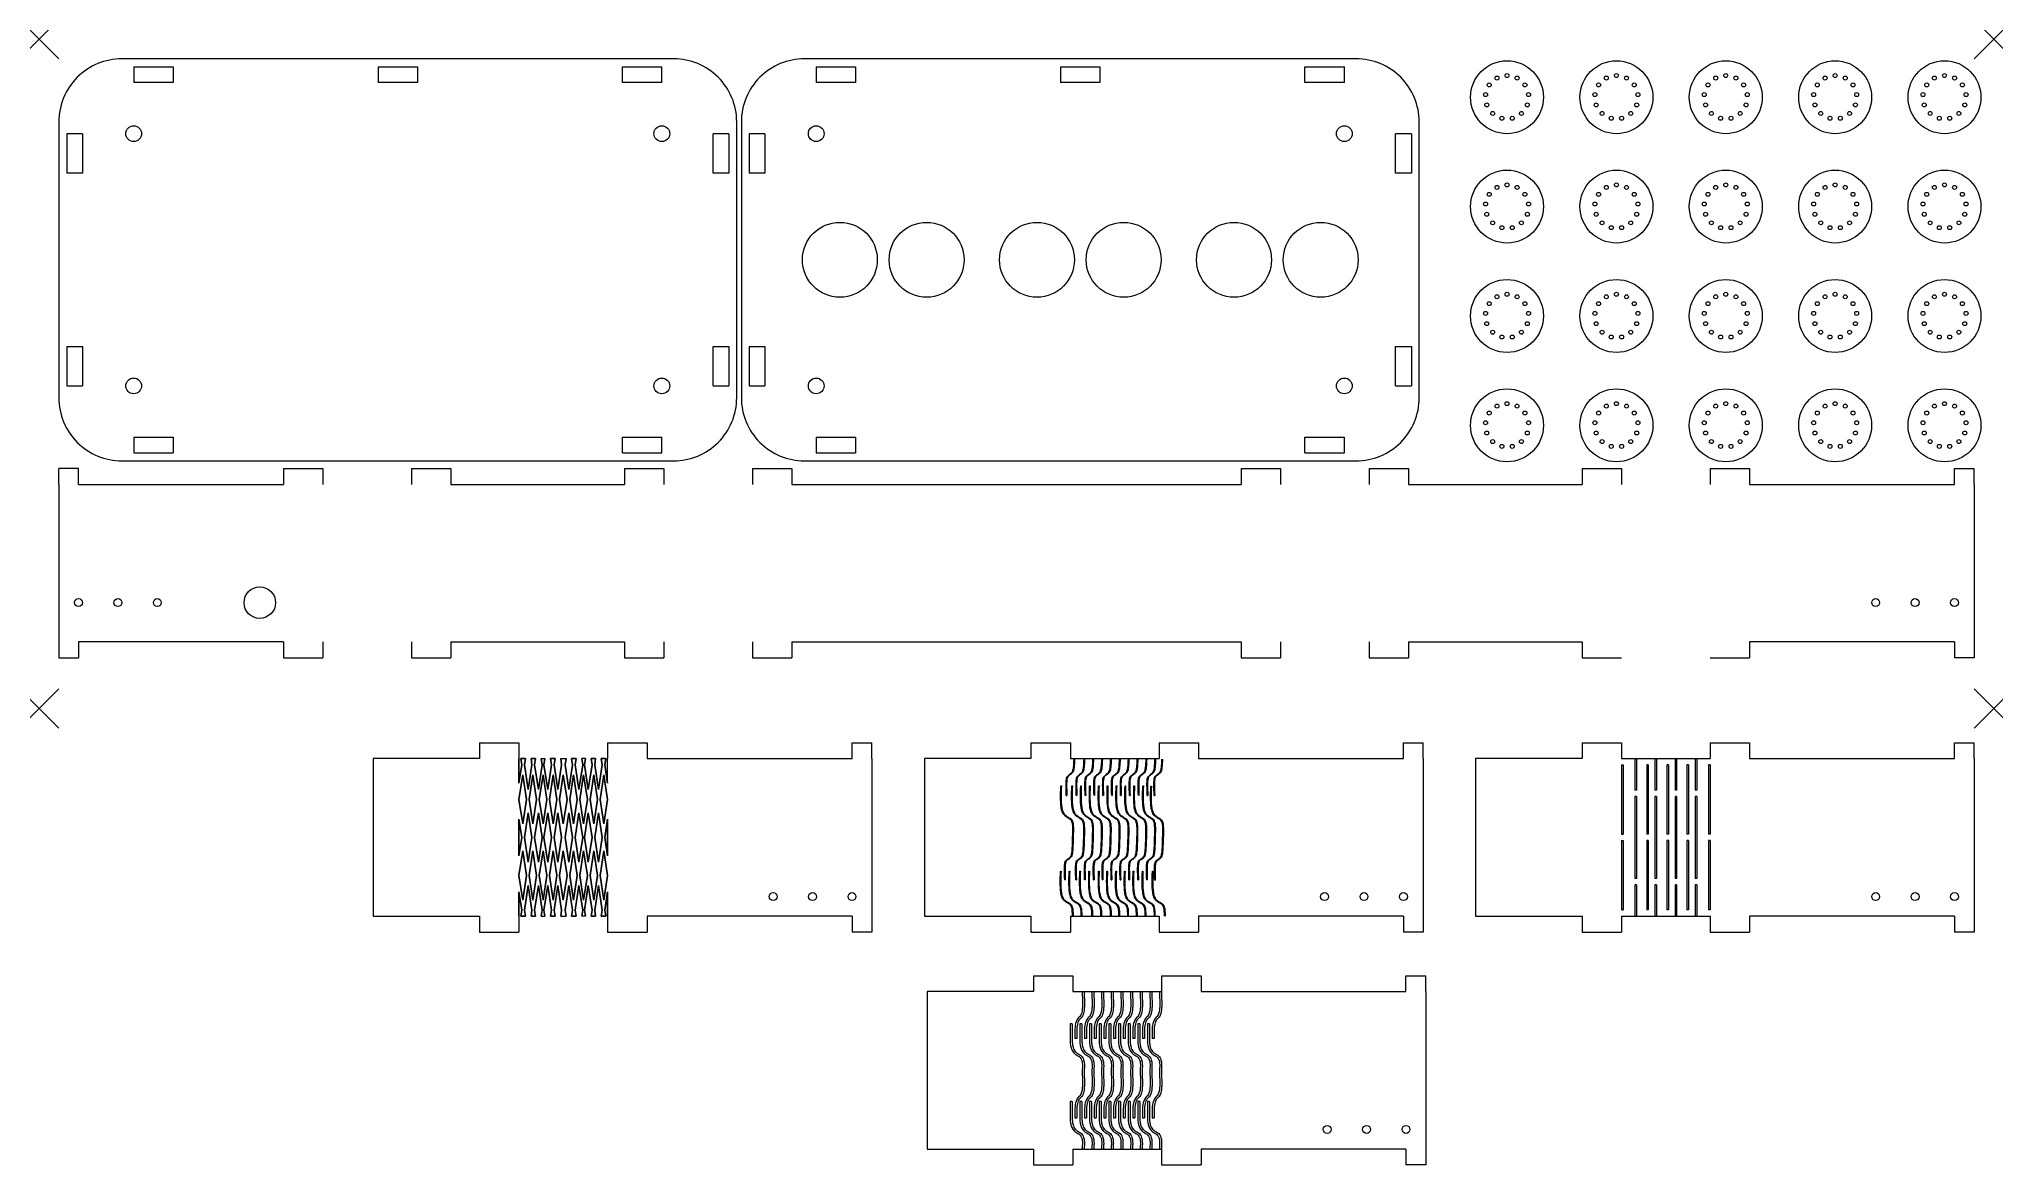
# Model space of a CAD drawing. Header units: inches. Extents: x -2 to 494, y -173 to 113.
import ezdxf

# ---------------------------------------------------------------- set-up
doc = ezdxf.new("R2010")
doc.units = ezdxf.units.IN
doc.header["$MEASUREMENT"] = 0
doc.header["$PDMODE"] = 3
doc.header["$PDSIZE"] = 5
doc.layers.add('Construcion', color=3, linetype='Continuous', lineweight=0, plot=False)
doc.layers.add('Cut', color=7, linetype='Continuous', lineweight=5)

# ---------------------------------------------------------------- blocks, each defined once
blk = doc.blocks.new('*U3')
at = {"layer": 'Cut', "lineweight": 5}
blk.add_circle((0, 0), 0.5, dxfattribs=at)
blk = doc.blocks.new('*U4')
at = {"layer": 'Cut', "color": 0, "linetype": 'ByBlock', "lineweight": -2, "transparency": 16777216}
blk.add_blockref('*U3', (200.46, 208.24), dxfattribs=at)
for p, rotation in [((195, 203.4), 83.07692307692311), ((195.94, 205.86), 55.38461538461539), ((197.91, 207.61), 27.69230769230771), ((203.02, 207.61), 332.3076923076924), ((204.99, 205.86), 304.6153846153847), ((205.92, 203.4), 276.923076923077), ((195.32, 200.79), 110.7692307692308), ((196.82, 198.62), 138.4615384615385), ((204.11, 198.62), 221.5384615384615), ((205.61, 200.79), 249.2307692307693), ((199.15, 197.4), 166.1538461538462), ((201.78, 197.4), 193.8461538461539)]:
    blk.add_blockref('*U3', p, dxfattribs=dict(at, rotation=rotation))
blk = doc.blocks.new('*U1')
at = {"layer": 'Cut', "lineweight": 5}
blk.add_circle((0, 0), 9.25, dxfattribs=at)
blk.add_blockref('*U4', (-200.46, -202.74), dxfattribs=at)
blk = doc.blocks.new('*U2')
at = {"layer": 'Cut', "color": 0, "linetype": 'ByBlock', "lineweight": -2, "transparency": 16777216}
for p in [(0, 83.25), (27.75, 83.25), (55.5, 83.25), (83.25, 83.25), (111, 83.25), (0, 55.5), (27.75, 55.5), (55.5, 55.5), (83.25, 55.5), (111, 55.5), (0, 27.75), (27.75, 27.75), (55.5, 27.75), (83.25, 27.75), (111, 27.75), (0, 0), (27.75, 0), (55.5, 0), (83.25, 0), (111, 0)]:
    blk.add_blockref('*U1', p, dxfattribs=at)
blk = doc.blocks.new('*U9')
at = {"layer": 'Construcion', "extrusion": (6.45807e-33, -1.22465e-16, -1)}
for p, q in [((-1.27, 11.69), (-1.77, 11.69)), ((-0.12, 8.01), (-0.62, 8)), ((-1.27, -8), (-1.77, -8)), ((-0.62, -12.14), (-0.12, -12.14))]:
    blk.add_line(p, q, dxfattribs=at)
at = {"layer": 'Construcion'}
for points, knots in [([(1.27, 20), (1.24, 18.39), (1.47, 16.47), (1.1, 13.96), (-0.46, 12.68), (-0.65, 10.42), (-0.63, 8.62), (-0.62, 8)], [12.832395, 12.832395, 12.832395, 12.832395, 17.338623, 19.333692, 19.660944, 23.312399, 25.196188, 25.196188, 25.196188, 25.196188]), ([(1.77, 20), (1.77, 19.98), (1.77, 19.95), (1.77, 19.67), (1.77, 19.42), (1.78, 18.68), (1.8, 18.21), (1.82, 17.4), (1.83, 17.07), (1.82, 16.43), (1.82, 16.1), (1.78, 15.55), (1.77, 15.32), (1.71, 14.85), (1.67, 14.6), (1.56, 14.19), (1.5, 14.01), (1.35, 13.71), (1.27, 13.57), (1.12, 13.38), (1.07, 13.32), (0.94, 13.18), (0.87, 13.12), (0.77, 13.03), (0.73, 13), (0.66, 12.93), (0.63, 12.89), (0.53, 12.77), (0.47, 12.68), (0.31, 12.41), (0.22, 12.21), (-0.01, 11.5), (-0.07, 10.92), (-0.12, 10.04), (-0.12, 9.73), (-0.13, 9.14), (-0.13, 8.85), (-0.12, 8.38), (-0.12, 8.19), (-0.12, 8.01)], [12.823767, 12.823767, 12.823767, 12.823767, 12.893819, 12.893819, 13.630796, 13.630796, 15.10475, 15.10475, 16.105507, 16.105507, 17.047348, 17.047348, 17.684508, 17.684508, 18.321667, 18.321667, 18.770987, 18.770987, 19.150835, 19.150835, 19.336083, 19.336083, 19.574679, 19.574679, 19.770692, 19.770692, 19.966704, 19.966704, 20.358729, 20.358729, 21.14278, 21.14278, 22.857646, 22.857646, 23.741822, 23.741822, 24.625999, 24.625999, 25.196188, 25.196188, 25.196188, 25.196188]), ([(-1.27, 11.69), (-1.26, 11.18), (-1.26, 10.67), (-1.25, 9.67), (-1.26, 9.18), (-1.26, 8.32), (-1.27, 7.95), (-1.27, 7.22), (-1.26, 6.87), (-1.18, 6.19), (-1.11, 5.85), (-0.91, 5.32), (-0.8, 5.12), (-0.57, 4.76), (-0.44, 4.61), (-0.2, 4.39), (-0.1, 4.32), (0.14, 4.16), (0.28, 4.09), (0.56, 3.92), (0.71, 3.83), (0.99, 3.62), (1.14, 3.49), (1.36, 3.2), (1.45, 3.04), (1.68, 2.52), (1.75, 2.13), (1.81, 1.35), (1.81, 0.96), (1.79, 0.31), (1.78, 0.04), (1.77, -0.47), (1.77, -0.72), (1.78, -1.46), (1.8, -1.94), (1.82, -2.74), (1.83, -3.07), (1.82, -3.72), (1.82, -4.04), (1.78, -4.59), (1.77, -4.82), (1.71, -5.3), (1.67, -5.54), (1.56, -5.96), (1.5, -6.13), (1.35, -6.44), (1.27, -6.57), (1.12, -6.77), (1.07, -6.83), (0.94, -6.96), (0.87, -7.02), (0.77, -7.11), (0.73, -7.14), (0.66, -7.22), (0.63, -7.25), (0.53, -7.37), (0.47, -7.46), (0.31, -7.73), (0.22, -7.93), (-0.01, -8.64), (-0.07, -9.22), (-0.12, -10.11), (-0.12, -10.41), (-0.13, -11), (-0.13, -11.29), (-0.12, -11.76), (-0.12, -11.95), (-0.12, -12.14)], [0, 0, 0, 0, 1.547793, 1.547793, 2.995274, 2.995274, 4.099185, 4.099185, 5.203095, 5.203095, 6.354633, 6.354633, 7.134055, 7.134055, 7.83333, 7.83333, 8.306918, 8.306918, 8.780506, 8.780506, 9.241156, 9.241156, 9.691981, 9.691981, 10.142805, 10.142805, 11.149824, 11.149824, 12.156842, 12.156842, 12.893819, 12.893819, 13.630796, 13.630796, 15.10475, 15.10475, 16.105507, 16.105507, 17.047348, 17.047348, 17.684508, 17.684508, 18.321667, 18.321667, 18.770987, 18.770987, 19.150835, 19.150835, 19.336083, 19.336083, 19.574679, 19.574679, 19.770692, 19.770692, 19.966704, 19.966704, 20.358729, 20.358729, 21.14278, 21.14278, 22.857646, 22.857646, 23.741822, 23.741822, 24.625999, 24.625999, 25.196188, 25.196188, 25.196188, 25.196188]), ([(-1.77, -8), (-1.76, -9.15), (-1.74, -11.18), (-1.83, -13.93), (-0.72, -15.76), (1.49, -16.64), (1.29, -18.64), (1.27, -19.9), (1.27, -20)], [0, 0, 0, 0, 3.474526, 6.096045, 8.10535, 9.454454, 12.700753, 12.989455, 12.989455, 12.989455, 12.989455]), ([(-1.27, -8), (-1.26, -8.51), (-1.26, -9.02), (-1.25, -10.02), (-1.26, -10.51), (-1.26, -11.37), (-1.27, -11.74), (-1.27, -12.47), (-1.26, -12.82), (-1.18, -13.51), (-1.11, -13.84), (-0.91, -14.37), (-0.8, -14.57), (-0.57, -14.93), (-0.44, -15.08), (-0.2, -15.3), (-0.1, -15.37), (0.14, -15.53), (0.28, -15.6), (0.56, -15.77), (0.71, -15.86), (0.99, -16.07), (1.14, -16.21), (1.36, -16.49), (1.45, -16.65), (1.68, -17.17), (1.75, -17.56), (1.81, -18.34), (1.81, -18.73), (1.79, -19.38), (1.78, -19.65), (1.77, -19.94), (1.77, -19.97), (1.77, -20)], [0, 0, 0, 0, 1.547793, 1.547793, 2.995274, 2.995274, 4.099185, 4.099185, 5.203095, 5.203095, 6.354633, 6.354633, 7.134055, 7.134055, 7.83333, 7.83333, 8.306918, 8.306918, 8.780506, 8.780506, 9.241156, 9.241156, 9.691981, 9.691981, 10.142805, 10.142805, 11.149824, 11.149824, 12.156842, 12.156842, 12.893819, 12.893819, 12.984256, 12.984256, 12.984256, 12.984256])]:
    blk.add_open_spline(points, degree=3, knots=knots, dxfattribs=at)
blk.add_spline([(-1.77, 11.69), (-1.77, 8.22), (-1.54, 5.6), (-0.42, 3.94), (0.71, 3.2), (1.28, 0), (1.28, -4.64), (0.65, -6.53), (0.41, -6.76), (-0.62, -10.26), (-0.62, -12.14)], degree=3, dxfattribs=at)
blk = doc.blocks.new('*U10')
at = {"layer": 'Cut', "color": 0, "linetype": 'ByBlock', "lineweight": -2, "transparency": 16777216}
for p in [(0, 0), (2.45, 0), (4.9, 0), (7.35, 0), (9.8, 0), (12.26, 0), (14.71, 0), (17.16, 0), (19.61, 0)]:
    blk.add_blockref('*U9', p, dxfattribs=at)

msp = doc.modelspace()

# ---------------------------------------------------------------- linework, layer by layer
at = {"extrusion": (0, -1.22465e-16, -1)}
for p, q in [((119.58, -75.97), (119.58, -69.74)), ((120.3, -71.3), (119.58, -75.97)), ((119.58, -80.08), (120.53, -73.85)), ((120.06, -69.74), (120.3, -71.3)), ((120.06, -69.74), (121.21, -69.74)), ((120.53, -73.85), (121.49, -80.08)), ((120.97, -71.3), (121.21, -69.74)), ((121.92, -77.53), (120.97, -71.3)), ((122.87, -71.3), (121.92, -77.53)), ((122.16, -80.08), (123.11, -73.85)), ((122.63, -69.74), (122.87, -71.3)), ((122.63, -69.74), (123.78, -69.74)), ((123.11, -73.85), (124.06, -80.08)), ((123.55, -71.3), (123.78, -69.74)), ((124.5, -77.53), (123.55, -71.3)), ((125.45, -71.3), (124.5, -77.53)), ((124.73, -80.08), (125.68, -73.85)), ((125.21, -69.74), (125.45, -71.3)), ((126.63, -80.08), (125.68, -73.85)), ((126.16, -69.74), (125.92, -71.3)), ((125.92, -71.3), (126.87, -77.53)), ((126.87, -77.53), (127.82, -71.3)), ((128.26, -73.85), (127.31, -80.08)), ((127.82, -71.3), (127.58, -69.74)), ((128.73, -69.74), (127.58, -69.74)), ((129.21, -80.08), (128.26, -73.85)), ((128.73, -69.74), (128.5, -71.3)), ((128.5, -71.3), (129.45, -77.53)), ((129.45, -77.53), (130.4, -71.3)), ((130.83, -73.85), (129.88, -80.08)), ((130.4, -71.3), (130.16, -69.74)), ((120.53, -86.31), (119.58, -80.08)), ((121.49, -80.08), (120.53, -86.31)), ((120.97, -89.74), (121.92, -83.51)), ((121.92, -83.51), (122.87, -89.74)), ((123.11, -86.31), (122.16, -80.08)), ((124.06, -80.08), (123.11, -86.31)), ((123.55, -89.74), (124.5, -83.51)), ((124.5, -83.51), (125.45, -89.74)), ((125.68, -86.31), (124.73, -80.08)), ((125.68, -86.31), (126.63, -80.08)), ((126.87, -83.51), (125.92, -89.74)), ((127.82, -89.74), (126.87, -83.51)), ((127.31, -80.08), (128.26, -86.31)), ((128.26, -86.31), (129.21, -80.08)), ((129.45, -83.51), (128.5, -89.74)), ((130.4, -89.74), (129.45, -83.51)), ((129.88, -80.08), (130.83, -86.31)), ((119.58, -85.07), (120.3, -89.74)), ((119.58, -94.42), (119.58, -85.07)), ((120.3, -89.74), (119.58, -94.42))]:
    msp.add_line(p, q, dxfattribs=at)
at = {"extrusion": (1.29161e-32, -1.22465e-16, -1)}
for p, q in [((130.83, -73.85), (131.78, -80.08)), ((131.27, -71.3), (131.51, -69.74)), ((132.22, -77.53), (131.27, -71.3)), ((133.17, -71.3), (132.22, -77.53)), ((132.46, -80.08), (133.41, -73.85)), ((132.93, -69.74), (133.17, -71.3)), ((132.93, -69.74), (134.08, -69.74)), ((133.41, -73.85), (134.36, -80.08)), ((133.85, -71.3), (134.08, -69.74)), ((134.8, -77.53), (133.85, -71.3)), ((135.75, -71.3), (134.8, -77.53)), ((135.03, -80.08), (135.98, -73.85)), ((135.51, -69.74), (135.75, -71.3)), ((136.93, -80.08), (135.98, -73.85)), ((136.46, -69.74), (136.22, -71.3)), ((136.22, -71.3), (137.17, -77.53)), ((137.17, -77.53), (138.12, -71.3)), ((138.56, -73.85), (137.61, -80.08)), ((138.12, -71.3), (137.88, -69.74)), ((139.03, -69.74), (137.88, -69.74)), ((139.51, -80.08), (138.56, -73.85)), ((139.03, -69.74), (138.8, -71.3)), ((138.8, -71.3), (139.75, -77.53)), ((139.75, -77.53), (140.7, -71.3)), ((141.13, -73.85), (140.18, -80.08)), ((140.7, -71.3), (140.46, -69.74)), ((141.61, -69.74), (140.46, -69.74)), ((142.08, -80.08), (141.13, -73.85)), ((141.61, -69.74), (141.37, -71.3)), ((141.37, -71.3), (142.08, -75.97)), ((131.78, -80.08), (130.83, -86.31)), ((131.27, -89.74), (132.22, -83.51)), ((132.22, -83.51), (133.17, -89.74)), ((133.41, -86.31), (132.46, -80.08)), ((134.36, -80.08), (133.41, -86.31)), ((133.85, -89.74), (134.8, -83.51)), ((134.8, -83.51), (135.75, -89.74)), ((135.98, -86.31), (135.03, -80.08)), ((135.98, -86.31), (136.93, -80.08)), ((137.17, -83.51), (136.22, -89.74)), ((138.12, -89.74), (137.17, -83.51)), ((137.61, -80.08), (138.56, -86.31)), ((138.56, -86.31), (139.51, -80.08)), ((139.75, -83.51), (138.8, -89.74)), ((140.7, -89.74), (139.75, -83.51)), ((140.18, -80.08), (141.13, -86.31)), ((141.13, -86.31), (142.08, -80.08)), ((142.08, -85.07), (141.37, -89.74)), ((141.37, -89.74), (142.08, -85.07)), ((142.08, -94.42), (142.08, -85.07)), ((142.08, -85.07), (142.08, -94.42)), ((131.78, -99.4), (130.83, -93.17)), ((131.27, -89.74), (132.22, -95.97)), ((132.22, -95.97), (133.17, -89.74)), ((133.41, -93.17), (132.46, -99.4)), ((134.36, -99.4), (133.41, -93.17)), ((133.85, -89.74), (134.8, -95.97)), ((134.8, -95.97), (135.75, -89.74)), ((135.98, -93.17), (135.03, -99.4)), ((135.98, -93.17), (136.93, -99.4)), ((137.17, -95.97), (136.22, -89.74)), ((138.12, -89.74), (137.17, -95.97)), ((137.61, -99.4), (138.56, -93.17)), ((138.56, -93.17), (139.51, -99.4)), ((139.75, -95.97), (138.8, -89.74)), ((140.7, -89.74), (139.75, -95.97)), ((140.18, -99.4), (141.13, -93.17)), ((141.13, -93.17), (142.08, -99.4)), ((141.37, -89.74), (142.08, -94.42)), ((142.08, -94.42), (141.37, -89.74)), ((130.83, -105.63), (131.78, -99.4)), ((132.22, -101.95), (131.27, -108.18)), ((133.17, -108.18), (132.22, -101.95)), ((132.46, -99.4), (133.41, -105.63)), ((133.41, -105.63), (134.36, -99.4)), ((134.8, -101.95), (133.85, -108.18)), ((135.75, -108.18), (134.8, -101.95)), ((135.03, -99.4), (135.98, -105.63)), ((136.93, -99.4), (135.98, -105.63)), ((136.22, -108.18), (137.17, -101.95)), ((137.17, -101.95), (138.12, -108.18)), ((138.56, -105.63), (137.61, -99.4)), ((139.51, -99.4), (138.56, -105.63)), ((138.8, -108.18), (139.75, -101.95)), ((139.75, -101.95), (140.7, -108.18)), ((141.13, -105.63), (140.18, -99.4)), ((142.08, -99.4), (141.13, -105.63)), ((141.37, -108.18), (142.08, -103.51)), ((142.08, -103.51), (142.08, -109.74)), ((131.27, -108.18), (131.51, -109.74)), ((132.93, -109.74), (133.17, -108.18)), ((133.85, -108.18), (134.08, -109.74)), ((135.51, -109.74), (135.75, -108.18)), ((136.46, -109.74), (136.22, -108.18)), ((138.12, -108.18), (137.88, -109.74)), ((139.03, -109.74), (138.8, -108.18)), ((140.7, -108.18), (140.46, -109.74)), ((141.61, -109.74), (141.37, -108.18)), ((132.93, -109.74), (134.08, -109.74)), ((139.03, -109.74), (137.88, -109.74)), ((141.61, -109.74), (140.46, -109.74))]:
    msp.add_line(p, q, dxfattribs=at)
at = {"extrusion": (6.16298e-33, -1.22465e-16, -1)}
for p, q in [((258.57, -74.52), (258.64, -74.36)), ((258.64, -74.36), (258.66, -74.32)), ((258.72, -74.52), (258.78, -74.36)), ((258.78, -74.36), (258.8, -74.32)), ((261.11, -74.52), (261.17, -74.36)), ((261.17, -74.36), (261.19, -74.32)), ((261.25, -74.52), (261.32, -74.36)), ((261.32, -74.36), (261.34, -74.32)), ((263.36, -74.52), (263.42, -74.36)), ((263.42, -74.36), (263.44, -74.32)), ((263.5, -74.52), (263.57, -74.36)), ((263.57, -74.36), (263.59, -74.32)), ((265.61, -74.52), (265.67, -74.36)), ((265.67, -74.36), (265.69, -74.32)), ((265.75, -74.52), (265.82, -74.36)), ((265.82, -74.36), (265.84, -74.32)), ((267.85, -74.52), (267.92, -74.36)), ((267.92, -74.36), (267.94, -74.32)), ((268, -74.52), (268.07, -74.36)), ((268.07, -74.36), (268.09, -74.32)), ((270.1, -74.52), (270.17, -74.36)), ((270.17, -74.36), (270.19, -74.32)), ((270.25, -74.52), (270.32, -74.36)), ((270.32, -74.36), (270.34, -74.32)), ((272.35, -74.52), (272.42, -74.36)), ((272.42, -74.36), (272.44, -74.32)), ((272.5, -74.52), (272.57, -74.36)), ((272.57, -74.36), (272.59, -74.32)), ((274.6, -74.52), (274.67, -74.36)), ((274.67, -74.36), (274.69, -74.32)), ((274.75, -74.52), (274.82, -74.36)), ((274.82, -74.36), (274.84, -74.32)), ((276.85, -74.52), (276.92, -74.36)), ((276.92, -74.36), (276.94, -74.32)), ((277, -74.52), (277.07, -74.36)), ((277.07, -74.36), (277.09, -74.32)), ((279.1, -74.52), (279.17, -74.36)), ((279.17, -74.36), (279.19, -74.32)), ((279.25, -74.52), (279.32, -74.36)), ((279.32, -74.36), (279.34, -74.32)), ((280.85, -74.52), (280.92, -74.36)), ((280.92, -74.36), (280.94, -74.32)), ((281, -74.52), (281.07, -74.36)), ((281.07, -74.36), (281.09, -74.32)), ((258.39, -76.02), (258.4, -75.61)), ((258.39, -76.49), (258.39, -76.02)), ((258.39, -77.03), (258.39, -76.49)), ((258.41, -77.63), (258.39, -77.03)), ((258.4, -75.61), (258.43, -75.25)), ((258.42, -78.3), (258.41, -77.63)), ((258.45, -79.05), (258.42, -78.3)), ((258.43, -75.25), (258.47, -74.94)), ((258.47, -74.94), (258.51, -74.71)), ((258.51, -74.71), (258.57, -74.52)), ((258.54, -76.02), (258.55, -75.61)), ((258.54, -76.49), (258.54, -76.02)), ((258.54, -77.03), (258.54, -76.49)), ((258.55, -77.63), (258.54, -77.03)), ((258.55, -75.61), (258.58, -75.25)), ((258.57, -78.3), (258.55, -77.63)), ((258.59, -79.05), (258.57, -78.3)), ((258.58, -75.25), (258.61, -74.94)), ((258.61, -74.94), (258.66, -74.71)), ((258.66, -74.71), (258.72, -74.52)), ((260.93, -76.02), (260.94, -75.61)), ((260.93, -76.49), (260.93, -76.02)), ((260.93, -77.03), (260.93, -76.49)), ((260.94, -77.63), (260.93, -77.03)), ((260.94, -75.61), (260.97, -75.25)), ((260.96, -78.3), (260.94, -77.63)), ((260.98, -79.05), (260.96, -78.3)), ((260.97, -75.25), (261, -74.94)), ((261, -74.94), (261.05, -74.71)), ((261.05, -74.71), (261.11, -74.52)), ((261.07, -76.49), (261.08, -76.02)), ((261.08, -77.03), (261.07, -76.49)), ((261.08, -76.02), (261.09, -75.61)), ((261.09, -77.63), (261.08, -77.03)), ((261.09, -75.61), (261.11, -75.25)), ((261.11, -78.3), (261.09, -77.63)), ((261.11, -75.25), (261.15, -74.94)), ((261.13, -79.05), (261.11, -78.3)), ((261.15, -74.94), (261.2, -74.71)), ((261.2, -74.71), (261.25, -74.52)), ((263.17, -76.49), (263.18, -76.02)), ((263.18, -77.03), (263.17, -76.49)), ((263.18, -76.02), (263.19, -75.61)), ((263.19, -77.63), (263.18, -77.03)), ((263.19, -75.61), (263.22, -75.25)), ((263.21, -78.3), (263.19, -77.63)), ((263.23, -79.05), (263.21, -78.3)), ((263.22, -75.25), (263.25, -74.94)), ((263.25, -74.94), (263.3, -74.71)), ((263.3, -74.71), (263.36, -74.52)), ((263.32, -76.49), (263.33, -76.02)), ((263.33, -77.03), (263.32, -76.49)), ((263.33, -76.02), (263.34, -75.61)), ((263.34, -77.63), (263.33, -77.03)), ((263.34, -75.61), (263.36, -75.25)), ((263.36, -78.3), (263.34, -77.63)), ((263.36, -75.25), (263.4, -74.94)), ((263.38, -79.05), (263.36, -78.3)), ((263.4, -74.94), (263.45, -74.71)), ((263.45, -74.71), (263.5, -74.52)), ((265.42, -76.49), (265.43, -76.02)), ((265.43, -77.03), (265.42, -76.49)), ((265.43, -76.02), (265.44, -75.61)), ((265.44, -77.63), (265.43, -77.03)), ((265.44, -75.61), (265.47, -75.25)), ((265.46, -78.3), (265.44, -77.63)), ((265.48, -79.05), (265.46, -78.3)), ((265.47, -75.25), (265.5, -74.94)), ((265.5, -74.94), (265.55, -74.71)), ((265.55, -74.71), (265.61, -74.52)), ((265.57, -76.49), (265.58, -76.02)), ((265.58, -77.03), (265.57, -76.49)), ((265.58, -76.02), (265.59, -75.61)), ((265.59, -77.63), (265.58, -77.03)), ((265.59, -75.61), (265.61, -75.25)), ((265.61, -78.3), (265.59, -77.63)), ((265.61, -75.25), (265.65, -74.94)), ((265.63, -79.05), (265.61, -78.3)), ((265.65, -74.94), (265.7, -74.71)), ((265.7, -74.71), (265.75, -74.52)), ((267.67, -76.49), (267.68, -76.02)), ((267.68, -77.03), (267.67, -76.49)), ((267.68, -76.02), (267.69, -75.61)), ((267.69, -77.63), (267.68, -77.03)), ((267.69, -75.61), (267.71, -75.25)), ((267.71, -78.3), (267.69, -77.63)), ((267.71, -75.25), (267.75, -74.94)), ((267.73, -79.05), (267.71, -78.3)), ((267.75, -74.94), (267.8, -74.71)), ((267.8, -74.71), (267.85, -74.52)), ((267.82, -76.49), (267.83, -76.02)), ((267.83, -77.03), (267.82, -76.49)), ((267.83, -76.02), (267.84, -75.61)), ((267.84, -77.63), (267.83, -77.03)), ((267.84, -75.61), (267.86, -75.25)), ((267.86, -78.3), (267.84, -77.63)), ((267.86, -75.25), (267.9, -74.94)), ((267.88, -79.05), (267.86, -78.3)), ((267.9, -74.94), (267.95, -74.71)), ((267.95, -74.71), (268, -74.52)), ((269.92, -76.49), (269.93, -76.02)), ((269.93, -77.03), (269.92, -76.49)), ((269.93, -76.02), (269.94, -75.61)), ((269.94, -77.63), (269.93, -77.03)), ((269.94, -75.61), (269.96, -75.25)), ((269.96, -78.3), (269.94, -77.63)), ((269.96, -75.25), (270, -74.94)), ((269.98, -79.05), (269.96, -78.3)), ((270, -74.94), (270.05, -74.71)), ((270.05, -74.71), (270.1, -74.52)), ((270.07, -76.02), (270.09, -75.61)), ((270.07, -76.49), (270.07, -76.02)), ((270.08, -77.03), (270.07, -76.49)), ((270.09, -77.63), (270.08, -77.03)), ((270.09, -75.61), (270.11, -75.25)), ((270.11, -78.3), (270.09, -77.63)), ((270.11, -75.25), (270.15, -74.94)), ((270.13, -79.05), (270.11, -78.3)), ((270.15, -74.94), (270.2, -74.71)), ((270.2, -74.71), (270.25, -74.52)), ((272.17, -76.49), (272.18, -76.02)), ((272.18, -77.03), (272.17, -76.49)), ((272.18, -76.02), (272.19, -75.61)), ((272.19, -77.63), (272.18, -77.03)), ((272.19, -75.61), (272.21, -75.25)), ((272.21, -78.3), (272.19, -77.63)), ((272.21, -75.25), (272.25, -74.94)), ((272.23, -79.05), (272.21, -78.3)), ((272.25, -74.94), (272.3, -74.71)), ((272.3, -74.71), (272.35, -74.52)), ((272.32, -76.02), (272.34, -75.61)), ((272.32, -76.49), (272.32, -76.02)), ((272.33, -77.03), (272.32, -76.49)), ((272.34, -77.63), (272.33, -77.03)), ((272.34, -75.61), (272.36, -75.25)), ((272.36, -78.3), (272.34, -77.63)), ((272.36, -75.25), (272.4, -74.94)), ((272.38, -79.05), (272.36, -78.3)), ((272.4, -74.94), (272.45, -74.71)), ((272.45, -74.71), (272.5, -74.52)), ((274.42, -76.49), (274.43, -76.02)), ((274.43, -77.03), (274.42, -76.49)), ((274.43, -76.02), (274.44, -75.61)), ((274.44, -77.63), (274.43, -77.03)), ((274.44, -75.61), (274.46, -75.25)), ((274.46, -78.3), (274.44, -77.63)), ((274.46, -75.25), (274.5, -74.94)), ((274.48, -79.05), (274.46, -78.3)), ((274.5, -74.94), (274.55, -74.71)), ((274.55, -74.71), (274.6, -74.52)), ((274.57, -76.02), (274.59, -75.61)), ((274.57, -76.49), (274.57, -76.02)), ((274.58, -77.03), (274.57, -76.49)), ((274.59, -77.63), (274.58, -77.03)), ((274.59, -75.61), (274.61, -75.25)), ((274.61, -78.3), (274.59, -77.63)), ((274.61, -75.25), (274.65, -74.94)), ((274.63, -79.05), (274.61, -78.3)), ((274.65, -74.94), (274.7, -74.71)), ((274.7, -74.71), (274.75, -74.52)), ((276.67, -76.49), (276.68, -76.02)), ((276.68, -77.03), (276.67, -76.49)), ((276.68, -76.02), (276.69, -75.61)), ((276.69, -77.63), (276.68, -77.03)), ((276.69, -75.61), (276.71, -75.25)), ((276.71, -78.3), (276.69, -77.63)), ((276.71, -75.25), (276.75, -74.94)), ((276.73, -79.05), (276.71, -78.3)), ((276.75, -74.94), (276.8, -74.71)), ((276.8, -74.71), (276.85, -74.52)), ((276.82, -76.02), (276.84, -75.61)), ((276.82, -76.49), (276.82, -76.02)), ((276.83, -77.03), (276.82, -76.49)), ((276.84, -77.63), (276.83, -77.03)), ((276.84, -75.61), (276.86, -75.25)), ((276.86, -78.3), (276.84, -77.63)), ((276.86, -75.25), (276.9, -74.94)), ((276.88, -79.05), (276.86, -78.3)), ((276.9, -74.94), (276.95, -74.71)), ((276.95, -74.71), (277, -74.52)), ((278.92, -76.02), (278.94, -75.61)), ((278.92, -76.49), (278.92, -76.02)), ((278.93, -77.03), (278.92, -76.49)), ((278.94, -77.63), (278.93, -77.03)), ((278.94, -75.61), (278.96, -75.25)), ((278.96, -78.3), (278.94, -77.63)), ((278.96, -75.25), (279, -74.94)), ((278.98, -79.05), (278.96, -78.3)), ((279, -74.94), (279.05, -74.71)), ((279.05, -74.71), (279.1, -74.52)), ((279.07, -76.02), (279.09, -75.61)), ((279.07, -76.49), (279.07, -76.02)), ((279.08, -77.03), (279.07, -76.49)), ((279.09, -77.63), (279.08, -77.03)), ((279.09, -75.61), (279.11, -75.25)), ((279.11, -78.3), (279.09, -77.63)), ((279.11, -75.25), (279.15, -74.94)), ((279.13, -79.05), (279.11, -78.3)), ((279.15, -74.94), (279.19, -74.71)), ((279.19, -74.71), (279.25, -74.52)), ((280.67, -76.02), (280.69, -75.61)), ((280.67, -76.49), (280.67, -76.02)), ((280.67, -77.03), (280.67, -76.49)), ((280.69, -77.63), (280.67, -77.03)), ((280.69, -75.61), (280.71, -75.25)), ((280.71, -78.3), (280.69, -77.63)), ((280.71, -75.25), (280.75, -74.94)), ((280.73, -79.05), (280.71, -78.3)), ((280.75, -74.94), (280.79, -74.71)), ((280.79, -74.71), (280.85, -74.52)), ((280.82, -76.02), (280.83, -75.61)), ((280.82, -76.49), (280.82, -76.02)), ((280.82, -77.03), (280.82, -76.49)), ((280.84, -77.63), (280.82, -77.03)), ((280.83, -75.61), (280.86, -75.25)), ((280.85, -78.3), (280.84, -77.63)), ((280.88, -79.05), (280.85, -78.3)), ((280.86, -75.25), (280.9, -74.94)), ((280.9, -74.94), (280.94, -74.71)), ((280.94, -74.71), (281, -74.52)), ((257.99, -97.45), (258.01, -97.04)), ((257.99, -97.93), (257.99, -97.45)), ((258, -98.46), (257.99, -97.93)), ((258.01, -99.06), (258, -98.46)), ((258.01, -97.04), (258.03, -96.68)), ((258.03, -99.73), (258.01, -99.06)), ((258.03, -96.68), (258.07, -96.37)), ((258.07, -96.37), (258.12, -96.14)), ((258.12, -96.14), (258.17, -95.95)), ((258.14, -97.45), (258.16, -97.04)), ((258.14, -97.93), (258.14, -97.45)), ((258.15, -98.46), (258.14, -97.93)), ((258.16, -99.06), (258.15, -98.46)), ((258.16, -97.04), (258.18, -96.68)), ((258.18, -99.73), (258.16, -99.06)), ((258.17, -95.95), (258.24, -95.79)), ((258.18, -96.68), (258.22, -96.37)), ((258.22, -96.37), (258.26, -96.14)), ((258.24, -95.79), (258.26, -95.76)), ((258.26, -96.14), (258.32, -95.95)), ((258.32, -95.95), (258.39, -95.79)), ((258.39, -95.79), (258.41, -95.76)), ((260.79, -97.93), (260.8, -97.45)), ((260.8, -98.46), (260.79, -97.93)), ((260.8, -97.45), (260.81, -97.04)), ((260.81, -99.06), (260.8, -98.46)), ((260.81, -97.04), (260.84, -96.68)), ((260.83, -99.73), (260.81, -99.06)), ((260.84, -96.68), (260.87, -96.37)), ((260.87, -96.37), (260.92, -96.14)), ((260.92, -96.14), (260.98, -95.95)), ((260.94, -97.93), (260.95, -97.45)), ((260.95, -98.46), (260.94, -97.93)), ((260.95, -97.45), (260.96, -97.04)), ((260.96, -99.06), (260.95, -98.46)), ((260.96, -97.04), (260.98, -96.68)), ((260.98, -99.73), (260.96, -99.06)), ((260.98, -95.95), (261.04, -95.79)), ((260.98, -96.68), (261.02, -96.37)), ((261.02, -96.37), (261.07, -96.14)), ((261.04, -95.79), (261.06, -95.76)), ((261.07, -96.14), (261.12, -95.95)), ((261.12, -95.95), (261.19, -95.79)), ((261.19, -95.79), (261.21, -95.76)), ((263.04, -97.93), (263.05, -97.45)), ((263.05, -98.46), (263.04, -97.93)), ((263.05, -97.45), (263.06, -97.04)), ((263.06, -99.06), (263.05, -98.46)), ((263.06, -97.04), (263.08, -96.68)), ((263.08, -99.73), (263.06, -99.06)), ((263.08, -96.68), (263.12, -96.37)), ((263.12, -96.37), (263.17, -96.14)), ((263.17, -96.14), (263.22, -95.95)), ((263.19, -97.93), (263.2, -97.45)), ((263.2, -98.46), (263.19, -97.93)), ((263.2, -97.45), (263.21, -97.04)), ((263.21, -99.06), (263.2, -98.46)), ((263.21, -97.04), (263.23, -96.68)), ((263.23, -99.73), (263.21, -99.06)), ((263.22, -95.95), (263.29, -95.79)), ((263.23, -96.68), (263.27, -96.37)), ((263.27, -96.37), (263.32, -96.14)), ((263.29, -95.79), (263.31, -95.76)), ((263.32, -96.14), (263.37, -95.95)), ((263.37, -95.95), (263.44, -95.79)), ((263.44, -95.79), (263.46, -95.76)), ((265.29, -97.93), (265.3, -97.45)), ((265.3, -98.46), (265.29, -97.93)), ((265.3, -97.45), (265.31, -97.04)), ((265.31, -99.06), (265.3, -98.46)), ((265.31, -97.04), (265.33, -96.68)), ((265.33, -99.73), (265.31, -99.06)), ((265.33, -96.68), (265.37, -96.37)), ((265.37, -96.37), (265.42, -96.14)), ((265.42, -96.14), (265.47, -95.95)), ((265.44, -97.45), (265.46, -97.04)), ((265.44, -97.93), (265.44, -97.45)), ((265.45, -98.46), (265.44, -97.93)), ((265.46, -99.06), (265.45, -98.46)), ((265.46, -97.04), (265.48, -96.68)), ((265.48, -99.73), (265.46, -99.06)), ((265.47, -95.95), (265.54, -95.79)), ((265.48, -96.68), (265.52, -96.37)), ((265.52, -96.37), (265.57, -96.14)), ((265.54, -95.79), (265.56, -95.76)), ((265.57, -96.14), (265.62, -95.95)), ((265.62, -95.95), (265.69, -95.79)), ((265.69, -95.79), (265.71, -95.76)), ((267.54, -97.93), (267.55, -97.45)), ((267.55, -98.46), (267.54, -97.93)), ((267.55, -97.45), (267.56, -97.04)), ((267.56, -99.06), (267.55, -98.46)), ((267.56, -97.04), (267.58, -96.68)), ((267.58, -99.73), (267.56, -99.06)), ((267.58, -96.68), (267.62, -96.37)), ((267.62, -96.37), (267.67, -96.14)), ((267.67, -96.14), (267.72, -95.95)), ((267.69, -97.45), (267.71, -97.04)), ((267.69, -97.93), (267.69, -97.45)), ((267.7, -98.46), (267.69, -97.93)), ((267.71, -99.06), (267.7, -98.46)), ((267.71, -97.04), (267.73, -96.68)), ((267.73, -99.73), (267.71, -99.06)), ((267.72, -95.95), (267.79, -95.79)), ((267.73, -96.68), (267.77, -96.37)), ((267.77, -96.37), (267.82, -96.14)), ((267.79, -95.79), (267.81, -95.76)), ((267.82, -96.14), (267.87, -95.95)), ((267.87, -95.95), (267.94, -95.79)), ((267.94, -95.79), (267.96, -95.76)), ((269.79, -97.93), (269.8, -97.45)), ((269.8, -98.46), (269.79, -97.93)), ((269.8, -97.45), (269.81, -97.04)), ((269.81, -99.06), (269.8, -98.46)), ((269.81, -97.04), (269.83, -96.68)), ((269.83, -99.73), (269.81, -99.06)), ((269.83, -96.68), (269.87, -96.37)), ((269.87, -96.37), (269.92, -96.14)), ((269.92, -96.14), (269.97, -95.95)), ((269.94, -97.45), (269.96, -97.04)), ((269.94, -97.93), (269.94, -97.45)), ((269.95, -98.46), (269.94, -97.93)), ((269.96, -99.06), (269.95, -98.46)), ((269.96, -97.04), (269.98, -96.68)), ((269.98, -99.73), (269.96, -99.06)), ((269.97, -95.95), (270.04, -95.79)), ((269.98, -96.68), (270.02, -96.37)), ((270.02, -96.37), (270.07, -96.14)), ((270.04, -95.79), (270.06, -95.76)), ((270.07, -96.14), (270.12, -95.95)), ((270.12, -95.95), (270.19, -95.79)), ((270.19, -95.79), (270.21, -95.76)), ((272.04, -97.93), (272.05, -97.45)), ((272.05, -98.46), (272.04, -97.93)), ((272.05, -97.45), (272.06, -97.04)), ((272.06, -99.06), (272.05, -98.46)), ((272.06, -97.04), (272.08, -96.68)), ((272.08, -99.73), (272.06, -99.06)), ((272.08, -96.68), (272.12, -96.37)), ((272.12, -96.37), (272.17, -96.14)), ((272.17, -96.14), (272.22, -95.95)), ((272.19, -97.45), (272.21, -97.04)), ((272.19, -97.93), (272.19, -97.45)), ((272.2, -98.46), (272.19, -97.93)), ((272.21, -99.06), (272.2, -98.46)), ((272.21, -97.04), (272.23, -96.68)), ((272.23, -99.73), (272.21, -99.06)), ((272.22, -95.95), (272.29, -95.79)), ((272.23, -96.68), (272.27, -96.37)), ((272.27, -96.37), (272.32, -96.14)), ((272.29, -95.79), (272.31, -95.76)), ((272.32, -96.14), (272.37, -95.95)), ((272.37, -95.95), (272.44, -95.79)), ((272.44, -95.79), (272.46, -95.76)), ((274.29, -97.93), (274.3, -97.45)), ((274.3, -98.46), (274.29, -97.93)), ((274.3, -97.45), (274.31, -97.04)), ((274.31, -99.06), (274.3, -98.46)), ((274.31, -97.04), (274.33, -96.68)), ((274.33, -99.73), (274.31, -99.06)), ((274.33, -96.68), (274.37, -96.37)), ((274.37, -96.37), (274.42, -96.14)), ((274.42, -96.14), (274.47, -95.95)), ((274.44, -97.45), (274.46, -97.04)), ((274.44, -97.93), (274.44, -97.45)), ((274.45, -98.46), (274.44, -97.93)), ((274.46, -99.06), (274.45, -98.46)), ((274.46, -97.04), (274.48, -96.68)), ((274.48, -99.73), (274.46, -99.06)), ((274.47, -95.95), (274.54, -95.79)), ((274.48, -96.68), (274.52, -96.37)), ((274.52, -96.37), (274.57, -96.14)), ((274.54, -95.79), (274.56, -95.76)), ((274.57, -96.14), (274.62, -95.95)), ((274.62, -95.95), (274.69, -95.79)), ((274.69, -95.79), (274.71, -95.76)), ((276.54, -97.45), (276.56, -97.04)), ((276.54, -97.93), (276.54, -97.45)), ((276.55, -98.46), (276.54, -97.93)), ((276.56, -99.06), (276.55, -98.46)), ((276.56, -97.04), (276.58, -96.68)), ((276.58, -99.73), (276.56, -99.06)), ((276.58, -96.68), (276.62, -96.37)), ((276.62, -96.37), (276.67, -96.14)), ((276.67, -96.14), (276.72, -95.95)), ((276.69, -97.45), (276.71, -97.04)), ((276.69, -97.93), (276.69, -97.45)), ((276.7, -98.46), (276.69, -97.93)), ((276.71, -99.06), (276.7, -98.46)), ((276.71, -97.04), (276.73, -96.68)), ((276.73, -99.73), (276.71, -99.06)), ((276.72, -95.95), (276.79, -95.79)), ((276.73, -96.68), (276.77, -96.37)), ((276.77, -96.37), (276.81, -96.14)), ((276.79, -95.79), (276.81, -95.76)), ((276.81, -96.14), (276.87, -95.95)), ((276.87, -95.95), (276.94, -95.79)), ((276.94, -95.79), (276.96, -95.76)), ((278.79, -97.45), (278.81, -97.04)), ((278.79, -97.93), (278.79, -97.45)), ((278.8, -98.46), (278.79, -97.93)), ((278.81, -99.06), (278.8, -98.46)), ((278.81, -97.04), (278.83, -96.68)), ((278.83, -99.73), (278.81, -99.06)), ((278.83, -96.68), (278.87, -96.37)), ((278.87, -96.37), (278.92, -96.14)), ((278.92, -96.14), (278.97, -95.95)), ((278.94, -97.45), (278.96, -97.04)), ((278.94, -97.93), (278.94, -97.45)), ((278.95, -98.46), (278.94, -97.93)), ((278.96, -99.06), (278.95, -98.46)), ((278.96, -97.04), (278.98, -96.68)), ((278.98, -99.73), (278.96, -99.06)), ((278.97, -95.95), (279.04, -95.79)), ((278.98, -96.68), (279.02, -96.37)), ((279.02, -96.37), (279.06, -96.14)), ((279.04, -95.79), (279.06, -95.76)), ((279.06, -96.14), (279.12, -95.95)), ((279.12, -95.95), (279.19, -95.79)), ((279.19, -95.79), (279.21, -95.76)), ((280.83, -97.56), (280.85, -97.15)), ((280.83, -98.04), (280.83, -97.56)), ((280.84, -98.57), (280.83, -98.04)), ((280.85, -99.17), (280.84, -98.57)), ((280.85, -97.15), (280.87, -96.79)), ((280.87, -99.85), (280.85, -99.17)), ((280.87, -96.79), (280.91, -96.48)), ((280.91, -96.48), (280.96, -96.25)), ((280.96, -96.25), (281.01, -96.07)), ((280.98, -97.56), (281, -97.15)), ((280.98, -98.04), (280.98, -97.56)), ((280.99, -98.57), (280.98, -98.04)), ((281, -99.17), (280.99, -98.57)), ((281, -97.15), (281.02, -96.79)), ((281.02, -99.85), (281, -99.17)), ((281.01, -96.07), (281.08, -95.91)), ((281.02, -96.79), (281.06, -96.48)), ((281.06, -96.48), (281.1, -96.25)), ((281.08, -95.91), (281.1, -95.87)), ((281.1, -96.25), (281.16, -96.07)), ((281.16, -96.07), (281.23, -95.91)), ((281.23, -95.91), (281.25, -95.87)), ((258.05, -100.48), (258.03, -99.73)), ((258.2, -100.48), (258.18, -99.73)), ((260.85, -100.48), (260.83, -99.73)), ((261, -100.48), (260.98, -99.73)), ((263.1, -100.48), (263.08, -99.73)), ((263.25, -100.48), (263.23, -99.73)), ((265.35, -100.48), (265.33, -99.73)), ((265.5, -100.48), (265.48, -99.73)), ((267.6, -100.48), (267.58, -99.73)), ((267.75, -100.48), (267.73, -99.73)), ((269.85, -100.48), (269.83, -99.73)), ((270, -100.48), (269.98, -99.73)), ((272.1, -100.48), (272.08, -99.73)), ((272.25, -100.48), (272.23, -99.73)), ((274.35, -100.48), (274.33, -99.73)), ((274.5, -100.48), (274.48, -99.73)), ((276.6, -100.48), (276.58, -99.73)), ((276.75, -100.48), (276.73, -99.73)), ((278.85, -100.48), (278.83, -99.73)), ((279, -100.48), (278.98, -99.73)), ((280.89, -100.59), (280.87, -99.85)), ((281.04, -100.59), (281.02, -99.85))]:
    msp.add_line(p, q, dxfattribs=at)
at = {"extrusion": (6.93335e-33, -1.22465e-16, -1)}
for p, q in [((259.2, -73.85), (259.3, -73.77)), ((259.3, -73.77), (259.41, -73.69)), ((259.35, -73.85), (259.45, -73.77)), ((259.41, -73.69), (259.51, -73.61)), ((259.45, -73.77), (259.55, -73.69)), ((259.51, -73.61), (259.62, -73.53)), ((259.55, -73.69), (259.66, -73.61)), ((259.62, -73.53), (259.72, -73.44)), ((259.66, -73.61), (259.76, -73.53)), ((259.72, -73.44), (259.82, -73.34)), ((259.76, -73.53), (259.87, -73.44)), ((259.82, -73.34), (259.91, -73.23)), ((259.87, -73.44), (259.96, -73.34)), ((259.91, -73.23), (259.99, -73.09)), ((259.96, -73.34), (260.06, -73.23)), ((259.99, -73.09), (260.07, -72.94)), ((260.06, -73.23), (260.14, -73.09)), ((260.07, -72.94), (260.14, -72.75)), ((260.14, -72.75), (260.19, -72.53)), ((260.14, -73.09), (260.22, -72.94)), ((260.19, -72.53), (260.25, -72.22)), ((260.22, -72.94), (260.28, -72.75)), ((260.25, -72.22), (260.3, -71.86)), ((260.28, -72.75), (260.34, -72.53)), ((260.3, -71.86), (260.33, -71.45)), ((260.33, -71.45), (260.37, -70.98)), ((260.34, -72.53), (260.4, -72.22)), ((260.37, -70.98), (260.39, -70.44)), ((260.39, -70.44), (260.41, -69.84)), ((260.4, -72.22), (260.45, -71.86)), ((260.45, -71.86), (260.48, -71.45)), ((260.48, -71.45), (260.51, -70.98)), ((260.51, -70.98), (260.54, -70.44)), ((260.54, -70.44), (260.56, -69.84)), ((261.74, -73.85), (261.84, -73.77)), ((261.84, -73.77), (261.94, -73.69)), ((261.89, -73.85), (261.99, -73.77)), ((261.94, -73.69), (262.05, -73.61)), ((261.99, -73.77), (262.09, -73.69)), ((262.05, -73.61), (262.15, -73.53)), ((262.09, -73.69), (262.2, -73.61)), ((262.15, -73.53), (262.26, -73.44)), ((262.2, -73.61), (262.3, -73.53)), ((262.26, -73.44), (262.35, -73.34)), ((262.3, -73.53), (262.4, -73.44)), ((262.35, -73.34), (262.45, -73.23)), ((262.4, -73.44), (262.5, -73.34)), ((262.45, -73.23), (262.53, -73.09)), ((262.5, -73.34), (262.59, -73.23)), ((262.53, -73.09), (262.61, -72.94)), ((262.59, -73.23), (262.68, -73.09)), ((262.61, -72.94), (262.67, -72.75)), ((262.67, -72.75), (262.73, -72.53)), ((262.68, -73.09), (262.75, -72.94)), ((262.73, -72.53), (262.79, -72.22)), ((262.75, -72.94), (262.82, -72.75)), ((262.79, -72.22), (262.83, -71.86)), ((262.82, -72.75), (262.88, -72.53)), ((262.83, -71.86), (262.87, -71.45)), ((262.87, -71.45), (262.9, -70.98)), ((262.88, -72.53), (262.94, -72.22)), ((262.9, -70.98), (262.93, -70.44)), ((262.93, -70.44), (262.95, -69.84)), ((262.94, -72.22), (262.98, -71.86)), ((262.98, -71.86), (263.02, -71.45)), ((263.02, -71.45), (263.05, -70.98)), ((263.05, -70.98), (263.08, -70.44)), ((263.08, -70.44), (263.1, -69.84)), ((263.99, -73.85), (264.09, -73.77)), ((264.09, -73.77), (264.19, -73.69)), ((264.14, -73.85), (264.24, -73.77)), ((264.19, -73.69), (264.3, -73.61)), ((264.24, -73.77), (264.34, -73.69)), ((264.3, -73.61), (264.4, -73.53)), ((264.34, -73.69), (264.45, -73.61)), ((264.4, -73.53), (264.51, -73.44)), ((264.45, -73.61), (264.55, -73.53)), ((264.51, -73.44), (264.6, -73.34)), ((264.55, -73.53), (264.65, -73.44)), ((264.6, -73.34), (264.69, -73.23)), ((264.65, -73.44), (264.75, -73.34)), ((264.69, -73.23), (264.78, -73.09)), ((264.75, -73.34), (264.84, -73.23)), ((264.78, -73.09), (264.86, -72.94)), ((264.84, -73.23), (264.93, -73.09)), ((264.86, -72.94), (264.92, -72.75)), ((264.92, -72.75), (264.98, -72.53)), ((264.93, -73.09), (265, -72.94)), ((264.98, -72.53), (265.04, -72.22)), ((265, -72.94), (265.07, -72.75)), ((265.04, -72.22), (265.08, -71.86)), ((265.07, -72.75), (265.13, -72.53)), ((265.08, -71.86), (265.12, -71.45)), ((265.12, -71.45), (265.15, -70.98)), ((265.13, -72.53), (265.19, -72.22)), ((265.15, -70.98), (265.18, -70.44)), ((265.18, -70.44), (265.2, -69.84)), ((265.19, -72.22), (265.23, -71.86)), ((265.23, -71.86), (265.27, -71.45)), ((265.27, -71.45), (265.3, -70.98)), ((265.3, -70.98), (265.33, -70.44)), ((265.33, -70.44), (265.35, -69.84)), ((266.24, -73.85), (266.34, -73.77)), ((266.34, -73.77), (266.44, -73.69)), ((266.38, -73.85), (266.49, -73.77)), ((266.44, -73.69), (266.55, -73.61)), ((266.49, -73.77), (266.59, -73.69)), ((266.55, -73.61), (266.65, -73.53)), ((266.59, -73.69), (266.7, -73.61)), ((266.65, -73.53), (266.76, -73.44)), ((266.7, -73.61), (266.8, -73.53)), ((266.76, -73.44), (266.85, -73.34)), ((266.8, -73.53), (266.9, -73.44)), ((266.85, -73.34), (266.94, -73.23)), ((266.9, -73.44), (267, -73.34)), ((266.94, -73.23), (267.03, -73.09)), ((267, -73.34), (267.09, -73.23)), ((267.03, -73.09), (267.11, -72.94)), ((267.09, -73.23), (267.18, -73.09)), ((267.11, -72.94), (267.17, -72.75)), ((267.17, -72.75), (267.23, -72.53)), ((267.18, -73.09), (267.25, -72.94)), ((267.23, -72.53), (267.29, -72.22)), ((267.25, -72.94), (267.32, -72.75)), ((267.29, -72.22), (267.33, -71.86)), ((267.32, -72.75), (267.38, -72.53)), ((267.33, -71.86), (267.37, -71.45)), ((267.37, -71.45), (267.4, -70.98)), ((267.38, -72.53), (267.44, -72.22)), ((267.4, -70.98), (267.43, -70.44)), ((267.43, -70.44), (267.45, -69.84)), ((267.44, -72.22), (267.48, -71.86)), ((267.48, -71.86), (267.52, -71.45)), ((267.52, -71.45), (267.55, -70.98)), ((267.55, -70.98), (267.58, -70.44)), ((267.58, -70.44), (267.6, -69.84)), ((268.49, -73.85), (268.59, -73.77)), ((268.59, -73.77), (268.69, -73.69)), ((268.63, -73.85), (268.74, -73.77)), ((268.69, -73.69), (268.8, -73.61)), ((268.74, -73.77), (268.84, -73.69)), ((268.8, -73.61), (268.9, -73.53)), ((268.84, -73.69), (268.95, -73.61)), ((268.9, -73.53), (269, -73.44)), ((268.95, -73.61), (269.05, -73.53)), ((269, -73.44), (269.1, -73.34)), ((269.05, -73.53), (269.15, -73.44)), ((269.1, -73.34), (269.19, -73.23)), ((269.15, -73.44), (269.25, -73.34)), ((269.19, -73.23), (269.28, -73.09)), ((269.25, -73.34), (269.34, -73.23)), ((269.28, -73.09), (269.36, -72.94)), ((269.34, -73.23), (269.43, -73.09)), ((269.36, -72.94), (269.42, -72.75)), ((269.42, -72.75), (269.48, -72.53)), ((269.43, -73.09), (269.5, -72.94)), ((269.48, -72.53), (269.54, -72.22)), ((269.5, -72.94), (269.57, -72.75)), ((269.54, -72.22), (269.58, -71.86)), ((269.57, -72.75), (269.63, -72.53)), ((269.58, -71.86), (269.62, -71.45)), ((269.62, -71.45), (269.65, -70.98)), ((269.63, -72.53), (269.69, -72.22)), ((269.65, -70.98), (269.68, -70.44)), ((269.68, -70.44), (269.7, -69.84)), ((269.69, -72.22), (269.73, -71.86)), ((269.73, -71.86), (269.77, -71.45)), ((269.77, -71.45), (269.8, -70.98)), ((269.8, -70.98), (269.83, -70.44)), ((269.83, -70.44), (269.85, -69.84)), ((270.74, -73.85), (270.84, -73.77)), ((270.84, -73.77), (270.94, -73.69)), ((270.88, -73.85), (270.99, -73.77)), ((270.94, -73.69), (271.05, -73.61)), ((270.99, -73.77), (271.09, -73.69)), ((271.05, -73.61), (271.15, -73.53)), ((271.09, -73.69), (271.2, -73.61)), ((271.15, -73.53), (271.25, -73.44)), ((271.2, -73.61), (271.3, -73.53)), ((271.25, -73.44), (271.35, -73.34)), ((271.3, -73.53), (271.4, -73.44)), ((271.35, -73.34), (271.44, -73.23)), ((271.4, -73.44), (271.5, -73.34)), ((271.44, -73.23), (271.53, -73.09)), ((271.5, -73.34), (271.59, -73.23)), ((271.53, -73.09), (271.6, -72.94)), ((271.59, -73.23), (271.68, -73.09)), ((271.6, -72.94), (271.67, -72.75)), ((271.67, -72.75), (271.73, -72.53)), ((271.68, -73.09), (271.75, -72.94)), ((271.73, -72.53), (271.79, -72.22)), ((271.75, -72.94), (271.82, -72.75)), ((271.79, -72.22), (271.83, -71.86)), ((271.82, -72.75), (271.88, -72.53)), ((271.83, -71.86), (271.87, -71.45)), ((271.87, -71.45), (271.9, -70.98)), ((271.88, -72.53), (271.94, -72.22)), ((271.9, -70.98), (271.93, -70.44)), ((271.93, -70.44), (271.95, -69.84)), ((271.94, -72.22), (271.98, -71.86)), ((271.98, -71.86), (272.02, -71.45)), ((272.02, -71.45), (272.05, -70.98)), ((272.05, -70.98), (272.08, -70.44)), ((272.08, -70.44), (272.1, -69.84)), ((272.99, -73.85), (273.09, -73.77)), ((273.09, -73.77), (273.19, -73.69)), ((273.13, -73.85), (273.24, -73.77)), ((273.19, -73.69), (273.3, -73.61)), ((273.24, -73.77), (273.34, -73.69)), ((273.3, -73.61), (273.4, -73.53)), ((273.34, -73.69), (273.45, -73.61)), ((273.4, -73.53), (273.5, -73.44)), ((273.45, -73.61), (273.55, -73.53)), ((273.5, -73.44), (273.6, -73.34)), ((273.55, -73.53), (273.65, -73.44)), ((273.6, -73.34), (273.69, -73.23)), ((273.65, -73.44), (273.75, -73.34)), ((273.69, -73.23), (273.78, -73.09)), ((273.75, -73.34), (273.84, -73.23)), ((273.78, -73.09), (273.85, -72.94)), ((273.84, -73.23), (273.93, -73.09)), ((273.85, -72.94), (273.92, -72.75)), ((273.92, -72.75), (273.98, -72.53)), ((273.93, -73.09), (274, -72.94)), ((273.98, -72.53), (274.04, -72.22)), ((274, -72.94), (274.07, -72.75)), ((274.04, -72.22), (274.08, -71.86)), ((274.07, -72.75), (274.13, -72.53)), ((274.08, -71.86), (274.12, -71.45)), ((274.12, -71.45), (274.15, -70.98)), ((274.13, -72.53), (274.19, -72.22)), ((274.15, -70.98), (274.18, -70.44)), ((274.18, -70.44), (274.2, -69.84)), ((274.19, -72.22), (274.23, -71.86)), ((274.23, -71.86), (274.27, -71.45)), ((274.27, -71.45), (274.3, -70.98)), ((274.3, -70.98), (274.32, -70.44)), ((274.32, -70.44), (274.35, -69.84)), ((275.23, -73.85), (275.34, -73.77)), ((275.34, -73.77), (275.44, -73.69)), ((275.38, -73.85), (275.48, -73.77)), ((275.44, -73.69), (275.55, -73.61)), ((275.48, -73.77), (275.59, -73.69)), ((275.55, -73.61), (275.65, -73.53)), ((275.59, -73.69), (275.7, -73.61)), ((275.65, -73.53), (275.75, -73.44)), ((275.7, -73.61), (275.8, -73.53)), ((275.75, -73.44), (275.85, -73.34)), ((275.8, -73.53), (275.9, -73.44)), ((275.85, -73.34), (275.94, -73.23)), ((275.9, -73.44), (276, -73.34)), ((275.94, -73.23), (276.03, -73.09)), ((276, -73.34), (276.09, -73.23)), ((276.03, -73.09), (276.1, -72.94)), ((276.09, -73.23), (276.18, -73.09)), ((276.1, -72.94), (276.17, -72.75)), ((276.17, -72.75), (276.23, -72.53)), ((276.18, -73.09), (276.25, -72.94)), ((276.23, -72.53), (276.29, -72.22)), ((276.25, -72.94), (276.32, -72.75)), ((276.29, -72.22), (276.33, -71.86)), ((276.32, -72.75), (276.38, -72.53)), ((276.33, -71.86), (276.37, -71.45)), ((276.37, -71.45), (276.4, -70.98)), ((276.38, -72.53), (276.43, -72.22)), ((276.4, -70.98), (276.43, -70.44)), ((276.43, -70.44), (276.45, -69.84)), ((276.43, -72.22), (276.48, -71.86)), ((276.48, -71.86), (276.52, -71.45)), ((276.52, -71.45), (276.55, -70.98)), ((276.55, -70.98), (276.57, -70.44)), ((276.57, -70.44), (276.6, -69.84)), ((277.48, -73.85), (277.59, -73.77)), ((277.59, -73.77), (277.69, -73.69)), ((277.63, -73.85), (277.73, -73.77)), ((277.69, -73.69), (277.8, -73.61)), ((277.73, -73.77), (277.84, -73.69)), ((277.8, -73.61), (277.9, -73.53)), ((277.84, -73.69), (277.95, -73.61)), ((277.9, -73.53), (278, -73.44)), ((277.95, -73.61), (278.05, -73.53)), ((278, -73.44), (278.1, -73.34)), ((278.05, -73.53), (278.15, -73.44)), ((278.1, -73.34), (278.19, -73.23)), ((278.15, -73.44), (278.25, -73.34)), ((278.19, -73.23), (278.28, -73.09)), ((278.25, -73.34), (278.34, -73.23)), ((278.28, -73.09), (278.35, -72.94)), ((278.34, -73.23), (278.43, -73.09)), ((278.35, -72.94), (278.42, -72.75)), ((278.42, -72.75), (278.48, -72.53)), ((278.43, -73.09), (278.5, -72.94)), ((278.48, -72.53), (278.54, -72.22)), ((278.5, -72.94), (278.57, -72.75)), ((278.54, -72.22), (278.58, -71.86)), ((278.57, -72.75), (278.63, -72.53)), ((278.58, -71.86), (278.62, -71.45)), ((278.62, -71.45), (278.65, -70.98)), ((278.63, -72.53), (278.68, -72.22)), ((278.65, -70.98), (278.68, -70.44)), ((278.68, -70.44), (278.7, -69.84)), ((278.68, -72.22), (278.73, -71.86)), ((278.73, -71.86), (278.77, -71.45)), ((278.77, -71.45), (278.8, -70.98)), ((278.8, -70.98), (278.82, -70.44)), ((278.82, -70.44), (278.85, -69.84)), ((279.73, -73.85), (279.84, -73.77)), ((279.84, -73.77), (279.94, -73.69)), ((279.88, -73.85), (279.98, -73.77)), ((279.94, -73.69), (280.05, -73.61)), ((279.98, -73.77), (280.09, -73.69)), ((280.05, -73.61), (280.15, -73.53)), ((280.09, -73.69), (280.19, -73.61)), ((280.15, -73.53), (280.25, -73.44)), ((280.19, -73.61), (280.3, -73.53)), ((280.25, -73.44), (280.35, -73.34)), ((280.3, -73.53), (280.4, -73.44)), ((280.35, -73.34), (280.44, -73.23)), ((280.4, -73.44), (280.5, -73.34)), ((280.44, -73.23), (280.53, -73.09)), ((280.5, -73.34), (280.59, -73.23)), ((280.53, -73.09), (280.6, -72.94)), ((280.59, -73.23), (280.68, -73.09)), ((280.6, -72.94), (280.67, -72.75)), ((280.67, -72.75), (280.73, -72.53)), ((280.68, -73.09), (280.75, -72.94)), ((280.73, -72.53), (280.79, -72.22)), ((280.75, -72.94), (280.82, -72.75)), ((280.79, -72.22), (280.83, -71.86)), ((280.82, -72.75), (280.88, -72.53)), ((280.83, -71.86), (280.87, -71.45)), ((280.87, -71.45), (280.9, -70.98)), ((280.88, -72.53), (280.93, -72.22)), ((280.9, -70.98), (280.93, -70.44)), ((280.93, -70.44), (280.95, -69.84)), ((280.93, -72.22), (280.98, -71.86)), ((280.98, -71.86), (281.02, -71.45)), ((281.02, -71.45), (281.05, -70.98)), ((281.05, -70.98), (281.07, -70.44)), ((281.07, -70.44), (281.1, -69.84)), ((281.48, -73.85), (281.58, -73.77)), ((281.58, -73.77), (281.69, -73.69)), ((281.63, -73.85), (281.73, -73.77)), ((281.69, -73.69), (281.79, -73.61)), ((281.73, -73.77), (281.84, -73.69)), ((281.79, -73.61), (281.9, -73.53)), ((281.84, -73.69), (281.94, -73.61)), ((281.9, -73.53), (282, -73.44)), ((281.94, -73.61), (282.05, -73.53)), ((282, -73.44), (282.1, -73.34)), ((282.05, -73.53), (282.15, -73.44)), ((282.1, -73.34), (282.19, -73.23)), ((282.15, -73.44), (282.25, -73.34)), ((282.19, -73.23), (282.27, -73.09)), ((282.25, -73.34), (282.34, -73.23)), ((282.27, -73.09), (282.35, -72.94)), ((282.34, -73.23), (282.42, -73.09)), ((282.35, -72.94), (282.42, -72.75)), ((282.42, -72.75), (282.48, -72.53)), ((282.42, -73.09), (282.5, -72.94)), ((282.48, -72.53), (282.53, -72.22)), ((282.5, -72.94), (282.57, -72.75)), ((282.53, -72.22), (282.58, -71.86)), ((282.57, -72.75), (282.63, -72.53)), ((282.58, -71.86), (282.62, -71.45)), ((282.62, -71.45), (282.65, -70.98)), ((282.63, -72.53), (282.68, -72.22)), ((282.65, -70.98), (282.67, -70.44)), ((282.67, -70.44), (282.7, -69.84)), ((282.68, -72.22), (282.73, -71.86)), ((282.73, -71.86), (282.76, -71.45)), ((282.76, -71.45), (282.8, -70.98)), ((282.8, -70.98), (282.82, -70.44)), ((282.82, -70.44), (282.84, -69.84)), ((257.01, -78.38), (257, -79.22)), ((257, -79.22), (257, -80.03)), ((257.03, -77.52), (257.01, -78.38)), ((257.05, -76.65), (257.03, -77.52)), ((257.16, -78.38), (257.15, -79.22)), ((257.15, -79.22), (257.15, -80.03)), ((257.18, -77.52), (257.16, -78.38)), ((257.2, -76.65), (257.18, -77.52)), ((259.81, -78.38), (259.8, -79.22)), ((259.8, -79.22), (259.81, -80.03)), ((259.83, -77.52), (259.81, -78.38)), ((259.86, -76.65), (259.83, -77.52)), ((259.96, -78.38), (259.95, -79.22)), ((259.95, -79.22), (259.96, -80.03)), ((259.98, -77.52), (259.96, -78.38)), ((260, -76.65), (259.98, -77.52)), ((262.06, -78.38), (262.05, -79.22)), ((262.05, -79.22), (262.06, -80.03)), ((262.08, -77.52), (262.06, -78.38)), ((262.1, -76.65), (262.08, -77.52)), ((262.21, -78.38), (262.2, -79.22)), ((262.2, -79.22), (262.21, -80.03)), ((262.23, -77.52), (262.21, -78.38)), ((262.25, -76.65), (262.23, -77.52)), ((264.31, -78.38), (264.3, -79.22)), ((264.3, -79.22), (264.31, -80.03)), ((264.33, -77.52), (264.31, -78.38)), ((264.35, -76.65), (264.33, -77.52)), ((264.46, -78.38), (264.45, -79.22)), ((264.45, -79.22), (264.45, -80.03)), ((264.48, -77.52), (264.46, -78.38)), ((264.5, -76.65), (264.48, -77.52)), ((266.56, -78.38), (266.55, -79.22)), ((266.55, -79.22), (266.56, -80.03)), ((266.58, -77.52), (266.56, -78.38)), ((266.6, -76.65), (266.58, -77.52)), ((266.71, -78.38), (266.7, -79.22)), ((266.7, -79.22), (266.7, -80.03)), ((266.73, -77.52), (266.71, -78.38)), ((266.75, -76.65), (266.73, -77.52)), ((268.81, -78.38), (268.8, -79.22)), ((268.8, -79.22), (268.81, -80.03)), ((268.83, -77.52), (268.81, -78.38)), ((268.85, -76.65), (268.83, -77.52)), ((268.96, -78.38), (268.95, -79.22)), ((268.95, -79.22), (268.95, -80.03)), ((268.98, -77.52), (268.96, -78.38)), ((269, -76.65), (268.98, -77.52)), ((271.06, -78.38), (271.05, -79.22)), ((271.05, -79.22), (271.06, -80.03)), ((271.08, -77.52), (271.06, -78.38)), ((271.1, -76.65), (271.08, -77.52)), ((271.21, -78.38), (271.2, -79.22)), ((271.2, -79.22), (271.2, -80.03)), ((271.23, -77.52), (271.21, -78.38)), ((271.25, -76.65), (271.23, -77.52)), ((273.31, -78.38), (273.3, -79.22)), ((273.3, -79.22), (273.31, -80.03)), ((273.33, -77.52), (273.31, -78.38)), ((273.35, -76.65), (273.33, -77.52)), ((273.46, -78.38), (273.45, -79.22)), ((273.45, -79.22), (273.45, -80.03)), ((273.48, -77.52), (273.46, -78.38)), ((273.5, -76.65), (273.48, -77.52)), ((275.56, -78.38), (275.55, -79.22)), ((275.55, -79.22), (275.55, -80.03)), ((275.58, -77.52), (275.56, -78.38)), ((275.6, -76.65), (275.58, -77.52)), ((275.71, -78.38), (275.7, -79.22)), ((275.7, -79.22), (275.7, -80.03)), ((275.73, -77.52), (275.71, -78.38)), ((275.75, -76.65), (275.73, -77.52)), ((277.81, -78.38), (277.8, -79.22)), ((277.8, -79.22), (277.8, -80.03)), ((277.83, -77.52), (277.81, -78.38)), ((277.85, -76.65), (277.83, -77.52)), ((277.96, -78.38), (277.95, -79.22)), ((277.95, -79.22), (277.95, -80.03)), ((277.98, -77.52), (277.96, -78.38)), ((278, -76.65), (277.98, -77.52)), ((279.85, -78.5), (279.84, -79.34)), ((279.84, -79.34), (279.85, -80.14)), ((279.87, -77.63), (279.85, -78.5)), ((279.89, -76.76), (279.87, -77.63)), ((280, -78.5), (279.99, -79.34)), ((279.99, -79.34), (279.99, -80.14)), ((280.02, -77.63), (280, -78.5)), ((280.04, -76.76), (280.02, -77.63)), ((257, -80.03), (257.03, -80.8)), ((257.03, -80.8), (257.08, -81.51)), ((257.08, -81.51), (257.16, -82.16)), ((257.15, -80.03), (257.18, -80.8)), ((257.16, -82.16), (257.27, -82.74)), ((257.18, -80.8), (257.23, -81.51)), ((257.23, -81.51), (257.31, -82.16)), ((257.27, -82.74), (257.38, -83.08)), ((257.31, -82.16), (257.42, -82.74)), ((257.38, -83.08), (257.48, -83.34)), ((257.42, -82.74), (257.52, -83.08)), ((257.48, -83.34), (257.6, -83.56)), ((257.52, -83.08), (257.63, -83.34)), ((257.6, -83.56), (257.72, -83.76)), ((257.63, -83.34), (257.74, -83.56)), ((257.72, -83.76), (257.86, -83.94)), ((257.74, -83.56), (257.87, -83.76)), ((257.86, -83.94), (258.01, -84.09)), ((257.87, -83.76), (258.01, -83.94)), ((258.01, -83.94), (258.16, -84.09)), ((258.01, -84.09), (258.16, -84.23)), ((258.16, -84.09), (258.31, -84.23)), ((258.16, -84.23), (258.32, -84.35)), ((258.31, -84.23), (258.47, -84.35)), ((259.81, -80.03), (259.83, -80.8)), ((259.83, -80.8), (259.88, -81.51)), ((259.88, -81.51), (259.96, -82.16)), ((259.96, -80.03), (259.98, -80.8)), ((259.96, -82.16), (260.08, -82.74)), ((259.98, -80.8), (260.03, -81.51)), ((260.03, -81.51), (260.11, -82.16)), ((260.08, -82.74), (260.18, -83.08)), ((260.11, -82.16), (260.23, -82.74)), ((260.18, -83.08), (260.28, -83.34)), ((260.23, -82.74), (260.33, -83.08)), ((260.28, -83.34), (260.4, -83.56)), ((260.33, -83.08), (260.43, -83.34)), ((260.4, -83.56), (260.53, -83.76)), ((260.43, -83.34), (260.55, -83.56)), ((260.53, -83.76), (260.67, -83.94)), ((260.55, -83.56), (260.68, -83.76)), ((260.67, -83.94), (260.81, -84.09)), ((260.68, -83.76), (260.81, -83.94)), ((260.81, -83.94), (260.96, -84.09)), ((260.81, -84.09), (260.96, -84.23)), ((260.96, -84.09), (261.11, -84.23)), ((260.96, -84.23), (261.12, -84.35)), ((261.11, -84.23), (261.27, -84.35)), ((262.06, -80.03), (262.08, -80.8)), ((262.08, -80.8), (262.13, -81.51)), ((262.13, -81.51), (262.21, -82.16)), ((262.21, -80.03), (262.23, -80.8)), ((262.21, -82.16), (262.33, -82.74)), ((262.23, -80.8), (262.28, -81.51)), ((262.28, -81.51), (262.36, -82.16)), ((262.33, -82.74), (262.43, -83.08)), ((262.36, -82.16), (262.48, -82.74)), ((262.43, -83.08), (262.53, -83.34)), ((262.48, -82.74), (262.58, -83.08)), ((262.53, -83.34), (262.65, -83.56)), ((262.58, -83.08), (262.68, -83.34)), ((262.65, -83.56), (262.78, -83.76)), ((262.68, -83.34), (262.8, -83.56)), ((262.78, -83.76), (262.91, -83.94)), ((262.8, -83.56), (262.92, -83.76)), ((262.91, -83.94), (263.06, -84.09)), ((262.92, -83.76), (263.06, -83.94)), ((263.06, -83.94), (263.21, -84.09)), ((263.06, -84.09), (263.21, -84.23)), ((263.21, -84.09), (263.36, -84.23)), ((263.21, -84.23), (263.37, -84.35)), ((263.36, -84.23), (263.52, -84.35)), ((264.31, -80.03), (264.33, -80.8)), ((264.33, -80.8), (264.38, -81.51)), ((264.38, -81.51), (264.46, -82.16)), ((264.45, -80.03), (264.48, -80.8)), ((264.46, -82.16), (264.58, -82.74)), ((264.48, -80.8), (264.53, -81.51)), ((264.53, -81.51), (264.61, -82.16)), ((264.58, -82.74), (264.68, -83.08)), ((264.61, -82.16), (264.72, -82.74)), ((264.68, -83.08), (264.78, -83.34)), ((264.72, -82.74), (264.83, -83.08)), ((264.78, -83.34), (264.9, -83.56)), ((264.83, -83.08), (264.93, -83.34)), ((264.9, -83.56), (265.03, -83.76)), ((264.93, -83.34), (265.05, -83.56)), ((265.03, -83.76), (265.16, -83.94)), ((265.05, -83.56), (265.17, -83.76)), ((265.16, -83.94), (265.31, -84.09)), ((265.17, -83.76), (265.31, -83.94)), ((265.31, -83.94), (265.46, -84.09)), ((265.31, -84.09), (265.46, -84.23)), ((265.46, -84.09), (265.61, -84.23)), ((265.46, -84.23), (265.62, -84.35)), ((265.61, -84.23), (265.77, -84.35)), ((266.56, -80.03), (266.58, -80.8)), ((266.58, -80.8), (266.63, -81.51)), ((266.63, -81.51), (266.71, -82.16)), ((266.7, -80.03), (266.73, -80.8)), ((266.71, -82.16), (266.83, -82.74)), ((266.73, -80.8), (266.78, -81.51)), ((266.78, -81.51), (266.86, -82.16)), ((266.83, -82.74), (266.93, -83.08)), ((266.86, -82.16), (266.97, -82.74)), ((266.93, -83.08), (267.03, -83.34)), ((266.97, -82.74), (267.08, -83.08)), ((267.03, -83.34), (267.15, -83.56)), ((267.08, -83.08), (267.18, -83.34)), ((267.15, -83.56), (267.28, -83.76)), ((267.18, -83.34), (267.3, -83.56)), ((267.28, -83.76), (267.41, -83.94)), ((267.3, -83.56), (267.42, -83.76)), ((267.41, -83.94), (267.56, -84.09)), ((267.42, -83.76), (267.56, -83.94)), ((267.56, -83.94), (267.71, -84.09)), ((267.56, -84.09), (267.71, -84.23)), ((267.71, -84.09), (267.86, -84.23)), ((267.71, -84.23), (267.87, -84.35)), ((267.86, -84.23), (268.02, -84.35)), ((268.81, -80.03), (268.83, -80.8)), ((268.83, -80.8), (268.88, -81.51)), ((268.88, -81.51), (268.96, -82.16)), ((268.95, -80.03), (268.98, -80.8)), ((268.96, -82.16), (269.08, -82.74)), ((268.98, -80.8), (269.03, -81.51)), ((269.03, -81.51), (269.11, -82.16)), ((269.08, -82.74), (269.18, -83.08)), ((269.11, -82.16), (269.22, -82.74)), ((269.18, -83.08), (269.28, -83.34)), ((269.22, -82.74), (269.33, -83.08)), ((269.28, -83.34), (269.4, -83.56)), ((269.33, -83.08), (269.43, -83.34)), ((269.4, -83.56), (269.53, -83.76)), ((269.43, -83.34), (269.55, -83.56)), ((269.53, -83.76), (269.66, -83.94)), ((269.55, -83.56), (269.67, -83.76)), ((269.66, -83.94), (269.81, -84.09)), ((269.67, -83.76), (269.81, -83.94)), ((269.81, -83.94), (269.96, -84.09)), ((269.81, -84.09), (269.96, -84.23)), ((269.96, -84.09), (270.11, -84.23)), ((269.96, -84.23), (270.12, -84.35)), ((270.11, -84.23), (270.27, -84.35)), ((271.06, -80.03), (271.08, -80.8)), ((271.08, -80.8), (271.13, -81.51)), ((271.13, -81.51), (271.21, -82.16)), ((271.2, -80.03), (271.23, -80.8)), ((271.21, -82.16), (271.33, -82.74)), ((271.23, -80.8), (271.28, -81.51)), ((271.28, -81.51), (271.36, -82.16)), ((271.33, -82.74), (271.43, -83.08)), ((271.36, -82.16), (271.47, -82.74)), ((271.43, -83.08), (271.53, -83.34)), ((271.47, -82.74), (271.58, -83.08)), ((271.53, -83.34), (271.65, -83.56)), ((271.58, -83.08), (271.68, -83.34)), ((271.65, -83.56), (271.77, -83.76)), ((271.68, -83.34), (271.8, -83.56)), ((271.77, -83.76), (271.91, -83.94)), ((271.8, -83.56), (271.92, -83.76)), ((271.91, -83.94), (272.06, -84.09)), ((271.92, -83.76), (272.06, -83.94)), ((272.06, -83.94), (272.21, -84.09)), ((272.06, -84.09), (272.21, -84.23)), ((272.21, -84.09), (272.36, -84.23)), ((272.21, -84.23), (272.37, -84.35)), ((272.36, -84.23), (272.52, -84.35)), ((273.31, -80.03), (273.33, -80.8)), ((273.33, -80.8), (273.38, -81.51)), ((273.38, -81.51), (273.46, -82.16)), ((273.45, -80.03), (273.48, -80.8)), ((273.46, -82.16), (273.58, -82.74)), ((273.48, -80.8), (273.53, -81.51)), ((273.53, -81.51), (273.61, -82.16)), ((273.58, -82.74), (273.68, -83.08)), ((273.61, -82.16), (273.72, -82.74)), ((273.68, -83.08), (273.78, -83.34)), ((273.72, -82.74), (273.83, -83.08)), ((273.78, -83.34), (273.9, -83.56)), ((273.83, -83.08), (273.93, -83.34)), ((273.9, -83.56), (274.02, -83.76)), ((273.93, -83.34), (274.04, -83.56)), ((274.02, -83.76), (274.16, -83.94)), ((274.04, -83.56), (274.17, -83.76)), ((274.16, -83.94), (274.31, -84.09)), ((274.17, -83.76), (274.31, -83.94)), ((274.31, -83.94), (274.46, -84.09)), ((274.31, -84.09), (274.46, -84.23)), ((274.46, -84.09), (274.61, -84.23)), ((274.46, -84.23), (274.62, -84.35)), ((274.61, -84.23), (274.77, -84.35)), ((275.55, -80.03), (275.58, -80.8)), ((275.58, -80.8), (275.63, -81.51)), ((275.63, -81.51), (275.71, -82.16)), ((275.7, -80.03), (275.73, -80.8)), ((275.71, -82.16), (275.82, -82.74)), ((275.73, -80.8), (275.78, -81.51)), ((275.78, -81.51), (275.86, -82.16)), ((275.82, -82.74), (275.93, -83.08)), ((275.86, -82.16), (275.97, -82.74)), ((275.93, -83.08), (276.03, -83.34)), ((275.97, -82.74), (276.07, -83.08)), ((276.03, -83.34), (276.15, -83.56)), ((276.07, -83.08), (276.18, -83.34)), ((276.15, -83.56), (276.27, -83.76)), ((276.18, -83.34), (276.29, -83.56)), ((276.27, -83.76), (276.41, -83.94)), ((276.29, -83.56), (276.42, -83.76)), ((276.41, -83.94), (276.56, -84.09)), ((276.42, -83.76), (276.56, -83.94)), ((276.56, -83.94), (276.71, -84.09)), ((276.56, -84.09), (276.71, -84.23)), ((276.71, -84.09), (276.86, -84.23)), ((276.71, -84.23), (276.87, -84.35)), ((276.86, -84.23), (277.02, -84.35)), ((277.8, -80.03), (277.83, -80.8)), ((277.83, -80.8), (277.88, -81.51)), ((277.88, -81.51), (277.96, -82.16)), ((277.95, -80.03), (277.98, -80.8)), ((277.96, -82.16), (278.07, -82.74)), ((277.98, -80.8), (278.03, -81.51)), ((278.03, -81.51), (278.11, -82.16)), ((278.07, -82.74), (278.18, -83.08)), ((278.11, -82.16), (278.22, -82.74)), ((278.18, -83.08), (278.28, -83.34)), ((278.22, -82.74), (278.32, -83.08)), ((278.28, -83.34), (278.4, -83.56)), ((278.32, -83.08), (278.43, -83.34)), ((278.4, -83.56), (278.52, -83.76)), ((278.43, -83.34), (278.54, -83.56)), ((278.52, -83.76), (278.66, -83.94)), ((278.54, -83.56), (278.67, -83.76)), ((278.66, -83.94), (278.81, -84.09)), ((278.67, -83.76), (278.81, -83.94)), ((278.81, -83.94), (278.96, -84.09)), ((278.81, -84.09), (278.96, -84.23)), ((278.96, -84.09), (279.11, -84.23)), ((278.96, -84.23), (279.12, -84.35)), ((279.11, -84.23), (279.27, -84.35)), ((279.85, -80.14), (279.87, -80.91)), ((279.87, -80.91), (279.92, -81.62)), ((279.92, -81.62), (280, -82.27)), ((279.99, -80.14), (280.02, -80.91)), ((280, -82.27), (280.12, -82.85)), ((280.02, -80.91), (280.07, -81.62)), ((280.07, -81.62), (280.15, -82.27)), ((280.12, -82.85), (280.22, -83.19)), ((280.15, -82.27), (280.26, -82.85)), ((280.22, -83.19), (280.32, -83.45)), ((280.26, -82.85), (280.37, -83.19)), ((280.32, -83.45), (280.44, -83.67)), ((280.37, -83.19), (280.47, -83.45)), ((280.44, -83.67), (280.56, -83.87)), ((280.47, -83.45), (280.58, -83.67)), ((280.56, -83.87), (280.7, -84.05)), ((280.58, -83.67), (280.71, -83.87)), ((280.7, -84.05), (280.85, -84.2)), ((280.71, -83.87), (280.85, -84.05)), ((280.85, -84.05), (281, -84.2)), ((280.85, -84.2), (281, -84.34)), ((281, -84.2), (281.15, -84.34)), ((258.32, -84.35), (258.47, -84.45)), ((258.47, -84.35), (258.62, -84.45)), ((258.47, -84.45), (258.62, -84.55)), ((258.62, -84.45), (258.77, -84.55)), ((258.62, -84.55), (258.77, -84.63)), ((258.77, -84.55), (258.92, -84.63)), ((258.77, -84.63), (258.92, -84.72)), ((258.92, -84.63), (259.07, -84.72)), ((258.92, -84.72), (259.06, -84.8)), ((259.06, -84.8), (259.2, -84.89)), ((259.07, -84.72), (259.21, -84.8)), ((259.2, -84.89), (259.33, -84.98)), ((259.21, -84.8), (259.35, -84.89)), ((259.33, -84.98), (259.45, -85.07)), ((259.35, -84.89), (259.48, -84.98)), ((259.45, -85.07), (259.59, -85.21)), ((259.48, -84.98), (259.6, -85.07)), ((259.59, -85.21), (259.78, -85.49)), ((259.6, -85.07), (259.74, -85.21)), ((259.74, -85.21), (259.93, -85.49)), ((259.78, -85.49), (259.92, -85.84)), ((259.92, -85.84), (260.02, -86.27)), ((259.93, -85.49), (260.07, -85.84)), ((260.02, -86.27), (260.07, -86.78)), ((260.09, -88.92), (260.06, -89.86)), ((260.07, -85.84), (260.16, -86.27)), ((260.07, -86.78), (260.1, -87.39)), ((260.1, -88.1), (260.09, -88.92)), ((260.1, -87.39), (260.1, -88.1)), ((260.16, -86.27), (260.22, -86.78)), ((260.23, -88.92), (260.21, -89.86)), ((260.22, -86.78), (260.25, -87.39)), ((260.25, -88.1), (260.23, -88.92)), ((260.25, -87.39), (260.25, -88.1)), ((261.12, -84.35), (261.28, -84.45)), ((261.27, -84.35), (261.43, -84.45)), ((261.28, -84.45), (261.43, -84.55)), ((261.43, -84.45), (261.58, -84.55)), ((261.43, -84.55), (261.58, -84.63)), ((261.58, -84.55), (261.73, -84.63)), ((261.58, -84.63), (261.72, -84.72)), ((261.72, -84.72), (261.87, -84.8)), ((261.73, -84.63), (261.87, -84.72)), ((261.87, -84.72), (262.02, -84.8)), ((261.87, -84.8), (262, -84.89)), ((262, -84.89), (262.13, -84.98)), ((262.02, -84.8), (262.15, -84.89)), ((262.13, -84.98), (262.26, -85.07)), ((262.15, -84.89), (262.28, -84.98)), ((262.26, -85.07), (262.4, -85.21)), ((262.28, -84.98), (262.4, -85.07)), ((262.4, -85.07), (262.55, -85.21)), ((262.4, -85.21), (262.59, -85.49)), ((262.55, -85.21), (262.73, -85.49)), ((262.59, -85.49), (262.72, -85.84)), ((262.72, -85.84), (262.82, -86.27)), ((262.73, -85.49), (262.87, -85.84)), ((262.82, -86.27), (262.88, -86.78)), ((262.89, -88.92), (262.86, -89.86)), ((262.87, -85.84), (262.97, -86.27)), ((262.88, -86.78), (262.9, -87.39)), ((262.9, -88.1), (262.89, -88.92)), ((262.9, -87.39), (262.9, -88.1)), ((262.97, -86.27), (263.02, -86.78)), ((263.04, -88.92), (263.01, -89.86)), ((263.02, -86.78), (263.05, -87.39)), ((263.05, -88.1), (263.04, -88.92)), ((263.05, -87.39), (263.05, -88.1)), ((263.37, -84.35), (263.53, -84.45)), ((263.52, -84.35), (263.68, -84.45)), ((263.53, -84.45), (263.68, -84.55)), ((263.68, -84.45), (263.83, -84.55)), ((263.68, -84.55), (263.83, -84.63)), ((263.83, -84.55), (263.97, -84.63)), ((263.83, -84.63), (263.97, -84.72)), ((263.97, -84.63), (264.12, -84.72)), ((263.97, -84.72), (264.12, -84.8)), ((264.12, -84.72), (264.26, -84.8)), ((264.12, -84.8), (264.25, -84.89)), ((264.25, -84.89), (264.38, -84.98)), ((264.26, -84.8), (264.4, -84.89)), ((264.38, -84.98), (264.51, -85.07)), ((264.4, -84.89), (264.53, -84.98)), ((264.51, -85.07), (264.65, -85.21)), ((264.53, -84.98), (264.65, -85.07)), ((264.65, -85.07), (264.8, -85.21)), ((264.65, -85.21), (264.84, -85.49)), ((264.8, -85.21), (264.98, -85.49)), ((264.84, -85.49), (264.97, -85.84)), ((264.97, -85.84), (265.07, -86.27)), ((264.98, -85.49), (265.12, -85.84)), ((265.07, -86.27), (265.13, -86.78)), ((265.14, -88.92), (265.11, -89.86)), ((265.12, -85.84), (265.22, -86.27)), ((265.13, -86.78), (265.15, -87.39)), ((265.15, -88.1), (265.14, -88.92)), ((265.15, -87.39), (265.15, -88.1)), ((265.22, -86.27), (265.27, -86.78)), ((265.29, -88.92), (265.26, -89.86)), ((265.27, -86.78), (265.3, -87.39)), ((265.3, -88.1), (265.29, -88.92)), ((265.3, -87.39), (265.3, -88.1)), ((265.62, -84.35), (265.78, -84.45)), ((265.77, -84.35), (265.92, -84.45)), ((265.78, -84.45), (265.93, -84.55)), ((265.92, -84.45), (266.08, -84.55)), ((265.93, -84.55), (266.08, -84.63)), ((266.08, -84.55), (266.22, -84.63)), ((266.08, -84.63), (266.22, -84.72)), ((266.22, -84.63), (266.37, -84.72)), ((266.22, -84.72), (266.37, -84.8)), ((266.37, -84.72), (266.51, -84.8)), ((266.37, -84.8), (266.5, -84.89)), ((266.5, -84.89), (266.63, -84.98)), ((266.51, -84.8), (266.65, -84.89)), ((266.63, -84.98), (266.76, -85.07)), ((266.65, -84.89), (266.78, -84.98)), ((266.76, -85.07), (266.9, -85.21)), ((266.78, -84.98), (266.9, -85.07)), ((266.9, -85.07), (267.04, -85.21)), ((266.9, -85.21), (267.09, -85.49)), ((267.04, -85.21), (267.23, -85.49)), ((267.09, -85.49), (267.22, -85.84)), ((267.22, -85.84), (267.32, -86.27)), ((267.23, -85.49), (267.37, -85.84)), ((267.32, -86.27), (267.37, -86.78)), ((267.39, -88.92), (267.36, -89.86)), ((267.37, -85.84), (267.47, -86.27)), ((267.37, -86.78), (267.4, -87.39)), ((267.4, -88.1), (267.39, -88.92)), ((267.4, -87.39), (267.4, -88.1)), ((267.47, -86.27), (267.52, -86.78)), ((267.54, -88.92), (267.51, -89.86)), ((267.52, -86.78), (267.55, -87.39)), ((267.55, -88.1), (267.54, -88.92)), ((267.55, -87.39), (267.55, -88.1)), ((267.87, -84.35), (268.03, -84.45)), ((268.02, -84.35), (268.17, -84.45)), ((268.03, -84.45), (268.18, -84.55)), ((268.17, -84.45), (268.32, -84.55)), ((268.18, -84.55), (268.33, -84.63)), ((268.32, -84.55), (268.47, -84.63)), ((268.33, -84.63), (268.47, -84.72)), ((268.47, -84.63), (268.62, -84.72)), ((268.47, -84.72), (268.62, -84.8)), ((268.62, -84.72), (268.76, -84.8)), ((268.62, -84.8), (268.75, -84.89)), ((268.75, -84.89), (268.88, -84.98)), ((268.76, -84.8), (268.9, -84.89)), ((268.88, -84.98), (269.01, -85.07)), ((268.9, -84.89), (269.03, -84.98)), ((269.01, -85.07), (269.15, -85.21)), ((269.03, -84.98), (269.15, -85.07)), ((269.15, -85.07), (269.29, -85.21)), ((269.15, -85.21), (269.33, -85.49)), ((269.29, -85.21), (269.48, -85.49)), ((269.33, -85.49), (269.47, -85.84)), ((269.47, -85.84), (269.57, -86.27)), ((269.48, -85.49), (269.62, -85.84)), ((269.57, -86.27), (269.62, -86.78)), ((269.64, -88.92), (269.61, -89.86)), ((269.62, -85.84), (269.72, -86.27)), ((269.62, -86.78), (269.65, -87.39)), ((269.65, -88.1), (269.64, -88.92)), ((269.65, -87.39), (269.65, -88.1)), ((269.72, -86.27), (269.77, -86.78)), ((269.79, -88.92), (269.76, -89.86)), ((269.77, -86.78), (269.8, -87.39)), ((269.8, -88.1), (269.79, -88.92)), ((269.8, -87.39), (269.8, -88.1)), ((270.12, -84.35), (270.28, -84.45)), ((270.27, -84.35), (270.42, -84.45)), ((270.28, -84.45), (270.43, -84.55)), ((270.42, -84.45), (270.57, -84.55)), ((270.43, -84.55), (270.58, -84.63)), ((270.57, -84.55), (270.72, -84.63)), ((270.58, -84.63), (270.72, -84.72)), ((270.72, -84.63), (270.87, -84.72)), ((270.72, -84.72), (270.87, -84.8)), ((270.87, -84.72), (271.01, -84.8)), ((270.87, -84.8), (271, -84.89)), ((271, -84.89), (271.13, -84.98)), ((271.01, -84.8), (271.15, -84.89)), ((271.13, -84.98), (271.25, -85.07)), ((271.15, -84.89), (271.28, -84.98)), ((271.25, -85.07), (271.4, -85.21)), ((271.28, -84.98), (271.4, -85.07)), ((271.4, -85.07), (271.54, -85.21)), ((271.4, -85.21), (271.58, -85.49)), ((271.54, -85.21), (271.73, -85.49)), ((271.58, -85.49), (271.72, -85.84)), ((271.72, -85.84), (271.82, -86.27)), ((271.73, -85.49), (271.87, -85.84)), ((271.82, -86.27), (271.87, -86.78)), ((271.89, -88.92), (271.86, -89.86)), ((271.87, -85.84), (271.97, -86.27)), ((271.87, -86.78), (271.9, -87.39)), ((271.9, -88.1), (271.89, -88.92)), ((271.9, -87.39), (271.9, -88.1)), ((271.97, -86.27), (272.02, -86.78)), ((272.04, -88.92), (272.01, -89.86)), ((272.02, -86.78), (272.05, -87.39)), ((272.05, -88.1), (272.04, -88.92)), ((272.05, -87.39), (272.05, -88.1)), ((272.37, -84.35), (272.53, -84.45)), ((272.52, -84.35), (272.67, -84.45)), ((272.53, -84.45), (272.68, -84.55)), ((272.67, -84.45), (272.82, -84.55)), ((272.68, -84.55), (272.82, -84.63)), ((272.82, -84.55), (272.97, -84.63)), ((272.82, -84.63), (272.97, -84.72)), ((272.97, -84.63), (273.12, -84.72)), ((272.97, -84.72), (273.11, -84.8)), ((273.11, -84.8), (273.25, -84.89)), ((273.12, -84.72), (273.26, -84.8)), ((273.25, -84.89), (273.38, -84.98)), ((273.26, -84.8), (273.4, -84.89)), ((273.38, -84.98), (273.5, -85.07)), ((273.4, -84.89), (273.53, -84.98)), ((273.5, -85.07), (273.65, -85.21)), ((273.53, -84.98), (273.65, -85.07)), ((273.65, -85.07), (273.79, -85.21)), ((273.65, -85.21), (273.83, -85.49)), ((273.79, -85.21), (273.98, -85.49)), ((273.83, -85.49), (273.97, -85.84)), ((273.97, -85.84), (274.07, -86.27)), ((273.98, -85.49), (274.12, -85.84)), ((274.07, -86.27), (274.12, -86.78)), ((274.14, -88.92), (274.11, -89.86)), ((274.12, -85.84), (274.22, -86.27)), ((274.12, -86.78), (274.15, -87.39)), ((274.15, -88.1), (274.14, -88.92)), ((274.15, -87.39), (274.15, -88.1)), ((274.22, -86.27), (274.27, -86.78)), ((274.29, -88.92), (274.26, -89.86)), ((274.27, -86.78), (274.3, -87.39)), ((274.3, -88.1), (274.29, -88.92)), ((274.3, -87.39), (274.3, -88.1)), ((274.62, -84.35), (274.78, -84.45)), ((274.77, -84.35), (274.92, -84.45)), ((274.78, -84.45), (274.93, -84.55)), ((274.92, -84.45), (275.07, -84.55)), ((274.93, -84.55), (275.07, -84.63)), ((275.07, -84.55), (275.22, -84.63)), ((275.07, -84.63), (275.22, -84.72)), ((275.22, -84.63), (275.37, -84.72)), ((275.22, -84.72), (275.36, -84.8)), ((275.36, -84.8), (275.5, -84.89)), ((275.37, -84.72), (275.51, -84.8)), ((275.5, -84.89), (275.63, -84.98)), ((275.51, -84.8), (275.65, -84.89)), ((275.63, -84.98), (275.75, -85.07)), ((275.65, -84.89), (275.78, -84.98)), ((275.75, -85.07), (275.89, -85.21)), ((275.78, -84.98), (275.9, -85.07)), ((275.89, -85.21), (276.08, -85.49)), ((275.9, -85.07), (276.04, -85.21)), ((276.04, -85.21), (276.23, -85.49)), ((276.08, -85.49), (276.22, -85.84)), ((276.22, -85.84), (276.32, -86.27)), ((276.23, -85.49), (276.37, -85.84)), ((276.32, -86.27), (276.37, -86.78)), ((276.39, -88.92), (276.36, -89.86)), ((276.37, -85.84), (276.46, -86.27)), ((276.37, -86.78), (276.4, -87.39)), ((276.4, -88.1), (276.39, -88.92)), ((276.4, -87.39), (276.4, -88.1)), ((276.46, -86.27), (276.52, -86.78)), ((276.54, -88.92), (276.51, -89.86)), ((276.52, -86.78), (276.55, -87.39)), ((276.55, -88.1), (276.54, -88.92)), ((276.55, -87.39), (276.55, -88.1)), ((276.87, -84.35), (277.02, -84.45)), ((277.02, -84.35), (277.17, -84.45)), ((277.02, -84.45), (277.17, -84.55)), ((277.17, -84.45), (277.32, -84.55)), ((277.17, -84.55), (277.32, -84.63)), ((277.32, -84.55), (277.47, -84.63)), ((277.32, -84.63), (277.47, -84.72)), ((277.47, -84.63), (277.62, -84.72)), ((277.47, -84.72), (277.61, -84.8)), ((277.61, -84.8), (277.75, -84.89)), ((277.62, -84.72), (277.76, -84.8)), ((277.75, -84.89), (277.88, -84.98)), ((277.76, -84.8), (277.9, -84.89)), ((277.88, -84.98), (278, -85.07)), ((277.9, -84.89), (278.03, -84.98)), ((278, -85.07), (278.14, -85.21)), ((278.03, -84.98), (278.15, -85.07)), ((278.14, -85.21), (278.33, -85.49)), ((278.15, -85.07), (278.29, -85.21)), ((278.29, -85.21), (278.48, -85.49)), ((278.33, -85.49), (278.47, -85.84)), ((278.47, -85.84), (278.57, -86.27)), ((278.48, -85.49), (278.62, -85.84)), ((278.57, -86.27), (278.62, -86.78)), ((278.64, -88.92), (278.61, -89.86)), ((278.62, -85.84), (278.71, -86.27)), ((278.62, -86.78), (278.65, -87.39)), ((278.65, -88.1), (278.64, -88.92)), ((278.65, -87.39), (278.65, -88.1)), ((278.71, -86.27), (278.77, -86.78)), ((278.79, -88.92), (278.76, -89.86)), ((278.77, -86.78), (278.8, -87.39)), ((278.8, -88.1), (278.79, -88.92)), ((278.8, -87.39), (278.8, -88.1)), ((279.12, -84.35), (279.27, -84.45)), ((279.27, -84.35), (279.42, -84.45)), ((279.27, -84.45), (279.42, -84.55)), ((279.42, -84.45), (279.57, -84.55)), ((279.42, -84.55), (279.57, -84.63)), ((279.57, -84.55), (279.72, -84.63)), ((279.57, -84.63), (279.72, -84.72)), ((279.72, -84.63), (279.87, -84.72)), ((279.72, -84.72), (279.86, -84.8)), ((279.86, -84.8), (280, -84.89)), ((279.87, -84.72), (280.01, -84.8)), ((280, -84.89), (280.13, -84.98)), ((280.01, -84.8), (280.15, -84.89)), ((280.13, -84.98), (280.25, -85.07)), ((280.15, -84.89), (280.28, -84.98)), ((280.25, -85.07), (280.39, -85.21)), ((280.28, -84.98), (280.4, -85.07)), ((280.39, -85.21), (280.58, -85.49)), ((280.4, -85.07), (280.54, -85.21)), ((280.54, -85.21), (280.73, -85.49)), ((280.58, -85.49), (280.72, -85.84)), ((280.72, -85.84), (280.82, -86.27)), ((280.73, -85.49), (280.87, -85.84)), ((280.82, -86.27), (280.87, -86.78)), ((280.89, -88.92), (280.86, -89.86)), ((280.87, -85.84), (280.96, -86.27)), ((280.87, -86.78), (280.9, -87.39)), ((280.9, -88.1), (280.89, -88.92)), ((280.9, -87.39), (280.9, -88.1)), ((280.96, -86.27), (281.02, -86.78)), ((281, -84.34), (281.16, -84.46)), ((281.03, -88.92), (281.01, -89.86)), ((281.02, -86.78), (281.05, -87.39)), ((281.05, -88.1), (281.03, -88.92)), ((281.05, -87.39), (281.05, -88.1)), ((281.15, -84.34), (281.31, -84.46)), ((281.16, -84.46), (281.31, -84.57)), ((281.31, -84.46), (281.46, -84.57)), ((281.31, -84.57), (281.47, -84.66)), ((281.46, -84.57), (281.61, -84.66)), ((281.47, -84.66), (281.61, -84.74)), ((281.61, -84.66), (281.76, -84.74)), ((281.61, -84.74), (281.76, -84.83)), ((281.76, -84.74), (281.91, -84.83)), ((281.76, -84.83), (281.9, -84.91)), ((281.9, -84.91), (282.04, -85)), ((281.91, -84.83), (282.05, -84.91)), ((282.04, -85), (282.17, -85.09)), ((282.05, -84.91), (282.19, -85)), ((282.17, -85.09), (282.29, -85.18)), ((282.19, -85), (282.32, -85.09)), ((282.29, -85.18), (282.43, -85.32)), ((282.32, -85.09), (282.44, -85.18)), ((282.43, -85.32), (282.62, -85.6)), ((282.44, -85.18), (282.58, -85.32)), ((282.58, -85.32), (282.77, -85.6)), ((282.62, -85.6), (282.76, -85.95)), ((282.76, -85.95), (282.86, -86.38)), ((282.77, -85.6), (282.91, -85.95)), ((282.86, -86.38), (282.91, -86.89)), ((282.93, -89.03), (282.9, -89.97)), ((282.91, -85.95), (283, -86.38)), ((282.91, -86.89), (282.94, -87.5)), ((282.94, -88.21), (282.93, -89.03)), ((282.94, -87.5), (282.94, -88.21)), ((283, -86.38), (283.06, -86.89)), ((283.08, -89.03), (283.05, -89.97)), ((283.06, -86.89), (283.09, -87.5)), ((283.09, -88.21), (283.08, -89.03)), ((283.09, -87.5), (283.09, -88.21)), ((259.67, -94.37), (259.74, -94.19)), ((259.74, -94.19), (259.8, -93.96)), ((259.8, -93.96), (259.86, -93.65)), ((259.82, -94.37), (259.89, -94.19)), ((259.86, -93.65), (259.9, -93.3)), ((259.89, -94.19), (259.95, -93.96)), ((259.9, -93.3), (259.94, -92.88)), ((259.94, -92.88), (259.97, -92.41)), ((259.95, -93.96), (260, -93.65)), ((259.97, -92.41), (259.99, -91.88)), ((259.99, -91.88), (260.02, -91.28)), ((260, -93.65), (260.05, -93.3)), ((260.02, -91.28), (260.04, -90.61)), ((260.04, -90.61), (260.06, -89.86)), ((260.05, -93.3), (260.09, -92.88)), ((260.09, -92.88), (260.12, -92.41)), ((260.12, -92.41), (260.14, -91.88)), ((260.14, -91.88), (260.17, -91.28)), ((260.17, -91.28), (260.19, -90.61)), ((260.19, -90.61), (260.21, -89.86)), ((262.48, -94.37), (262.54, -94.19)), ((262.54, -94.19), (262.6, -93.96)), ((262.6, -93.96), (262.66, -93.65)), ((262.62, -94.37), (262.69, -94.19)), ((262.66, -93.65), (262.7, -93.3)), ((262.69, -94.19), (262.75, -93.96)), ((262.7, -93.3), (262.74, -92.88)), ((262.74, -92.88), (262.77, -92.41)), ((262.75, -93.96), (262.81, -93.65)), ((262.77, -92.41), (262.8, -91.88)), ((262.8, -91.88), (262.82, -91.28)), ((262.81, -93.65), (262.85, -93.3)), ((262.82, -91.28), (262.84, -90.61)), ((262.84, -90.61), (262.86, -89.86)), ((262.85, -93.3), (262.89, -92.88)), ((262.89, -92.88), (262.92, -92.41)), ((262.92, -92.41), (262.95, -91.88)), ((262.95, -91.88), (262.97, -91.28)), ((262.97, -91.28), (262.99, -90.61)), ((262.99, -90.61), (263.01, -89.86)), ((264.73, -94.37), (264.79, -94.19)), ((264.79, -94.19), (264.85, -93.96)), ((264.85, -93.96), (264.91, -93.65)), ((264.87, -94.37), (264.94, -94.19)), ((264.91, -93.65), (264.95, -93.3)), ((264.94, -94.19), (265, -93.96)), ((264.95, -93.3), (264.99, -92.88)), ((264.99, -92.88), (265.02, -92.41)), ((265, -93.96), (265.06, -93.65)), ((265.02, -92.41), (265.05, -91.88)), ((265.05, -91.88), (265.07, -91.28)), ((265.06, -93.65), (265.1, -93.3)), ((265.07, -91.28), (265.09, -90.61)), ((265.09, -90.61), (265.11, -89.86)), ((265.1, -93.3), (265.14, -92.88)), ((265.14, -92.88), (265.17, -92.41)), ((265.17, -92.41), (265.2, -91.88)), ((265.2, -91.88), (265.22, -91.28)), ((265.22, -91.28), (265.24, -90.61)), ((265.24, -90.61), (265.26, -89.86)), ((266.98, -94.37), (267.04, -94.19)), ((267.04, -94.19), (267.1, -93.96)), ((267.1, -93.96), (267.16, -93.65)), ((267.12, -94.37), (267.19, -94.19)), ((267.16, -93.65), (267.2, -93.3)), ((267.19, -94.19), (267.25, -93.96)), ((267.2, -93.3), (267.24, -92.88)), ((267.24, -92.88), (267.27, -92.41)), ((267.25, -93.96), (267.31, -93.65)), ((267.27, -92.41), (267.3, -91.88)), ((267.3, -91.88), (267.32, -91.28)), ((267.31, -93.65), (267.35, -93.3)), ((267.32, -91.28), (267.34, -90.61)), ((267.34, -90.61), (267.36, -89.86)), ((267.35, -93.3), (267.39, -92.88)), ((267.39, -92.88), (267.42, -92.41)), ((267.42, -92.41), (267.45, -91.88)), ((267.45, -91.88), (267.47, -91.28)), ((267.47, -91.28), (267.49, -90.61)), ((267.49, -90.61), (267.51, -89.86)), ((269.22, -94.37), (269.29, -94.19)), ((269.29, -94.19), (269.35, -93.96)), ((269.35, -93.96), (269.41, -93.65)), ((269.37, -94.37), (269.44, -94.19)), ((269.41, -93.65), (269.45, -93.3)), ((269.44, -94.19), (269.5, -93.96)), ((269.45, -93.3), (269.49, -92.88)), ((269.49, -92.88), (269.52, -92.41)), ((269.5, -93.96), (269.56, -93.65)), ((269.52, -92.41), (269.55, -91.88)), ((269.55, -91.88), (269.57, -91.28)), ((269.56, -93.65), (269.6, -93.3)), ((269.57, -91.28), (269.59, -90.61)), ((269.59, -90.61), (269.61, -89.86)), ((269.6, -93.3), (269.64, -92.88)), ((269.64, -92.88), (269.67, -92.41)), ((269.67, -92.41), (269.7, -91.88)), ((269.7, -91.88), (269.72, -91.28)), ((269.72, -91.28), (269.74, -90.61)), ((269.74, -90.61), (269.76, -89.86)), ((271.47, -94.37), (271.54, -94.19)), ((271.54, -94.19), (271.6, -93.96)), ((271.6, -93.96), (271.66, -93.65)), ((271.62, -94.37), (271.69, -94.19)), ((271.66, -93.65), (271.7, -93.3)), ((271.69, -94.19), (271.75, -93.96)), ((271.7, -93.3), (271.74, -92.88)), ((271.74, -92.88), (271.77, -92.41)), ((271.75, -93.96), (271.8, -93.65)), ((271.77, -92.41), (271.8, -91.88)), ((271.8, -91.88), (271.82, -91.28)), ((271.8, -93.65), (271.85, -93.3)), ((271.82, -91.28), (271.84, -90.61)), ((271.84, -90.61), (271.86, -89.86)), ((271.85, -93.3), (271.89, -92.88)), ((271.89, -92.88), (271.92, -92.41)), ((271.92, -92.41), (271.94, -91.88)), ((271.94, -91.88), (271.97, -91.28)), ((271.97, -91.28), (271.99, -90.61)), ((271.99, -90.61), (272.01, -89.86)), ((273.72, -94.37), (273.79, -94.19)), ((273.79, -94.19), (273.85, -93.96)), ((273.85, -93.96), (273.91, -93.65)), ((273.87, -94.37), (273.94, -94.19)), ((273.91, -93.65), (273.95, -93.3)), ((273.94, -94.19), (274, -93.96)), ((273.95, -93.3), (273.99, -92.88)), ((273.99, -92.88), (274.02, -92.41)), ((274, -93.96), (274.05, -93.65)), ((274.02, -92.41), (274.05, -91.88)), ((274.05, -91.88), (274.07, -91.28)), ((274.05, -93.65), (274.1, -93.3)), ((274.07, -91.28), (274.09, -90.61)), ((274.09, -90.61), (274.11, -89.86)), ((274.1, -93.3), (274.14, -92.88)), ((274.14, -92.88), (274.17, -92.41)), ((274.17, -92.41), (274.19, -91.88)), ((274.19, -91.88), (274.22, -91.28)), ((274.22, -91.28), (274.24, -90.61)), ((274.24, -90.61), (274.26, -89.86)), ((275.97, -94.37), (276.04, -94.19)), ((276.04, -94.19), (276.1, -93.96)), ((276.1, -93.96), (276.16, -93.65)), ((276.12, -94.37), (276.19, -94.19)), ((276.16, -93.65), (276.2, -93.3)), ((276.19, -94.19), (276.25, -93.96)), ((276.2, -93.3), (276.24, -92.88)), ((276.24, -92.88), (276.27, -92.41)), ((276.25, -93.96), (276.3, -93.65)), ((276.27, -92.41), (276.3, -91.88)), ((276.3, -91.88), (276.32, -91.28)), ((276.3, -93.65), (276.35, -93.3)), ((276.32, -91.28), (276.34, -90.61)), ((276.34, -90.61), (276.36, -89.86)), ((276.35, -93.3), (276.39, -92.88)), ((276.39, -92.88), (276.42, -92.41)), ((276.42, -92.41), (276.44, -91.88)), ((276.44, -91.88), (276.47, -91.28)), ((276.47, -91.28), (276.49, -90.61)), ((276.49, -90.61), (276.51, -89.86)), ((278.22, -94.37), (278.29, -94.19)), ((278.29, -94.19), (278.35, -93.96)), ((278.35, -93.96), (278.41, -93.65)), ((278.37, -94.37), (278.44, -94.19)), ((278.41, -93.65), (278.45, -93.3)), ((278.44, -94.19), (278.5, -93.96)), ((278.45, -93.3), (278.49, -92.88)), ((278.49, -92.88), (278.52, -92.41)), ((278.5, -93.96), (278.55, -93.65)), ((278.52, -92.41), (278.55, -91.88)), ((278.55, -91.88), (278.57, -91.28)), ((278.55, -93.65), (278.6, -93.3)), ((278.57, -91.28), (278.59, -90.61)), ((278.59, -90.61), (278.61, -89.86)), ((278.6, -93.3), (278.64, -92.88)), ((278.64, -92.88), (278.67, -92.41)), ((278.67, -92.41), (278.69, -91.88)), ((278.69, -91.88), (278.72, -91.28)), ((278.72, -91.28), (278.74, -90.61)), ((278.74, -90.61), (278.76, -89.86)), ((280.47, -94.37), (280.54, -94.19)), ((280.54, -94.19), (280.6, -93.96)), ((280.6, -93.96), (280.66, -93.65)), ((280.62, -94.37), (280.69, -94.19)), ((280.66, -93.65), (280.7, -93.3)), ((280.69, -94.19), (280.75, -93.96)), ((280.7, -93.3), (280.74, -92.88)), ((280.74, -92.88), (280.77, -92.41)), ((280.75, -93.96), (280.8, -93.65)), ((280.77, -92.41), (280.79, -91.88)), ((280.79, -91.88), (280.82, -91.28)), ((280.8, -93.65), (280.85, -93.3)), ((280.82, -91.28), (280.84, -90.61)), ((280.84, -90.61), (280.86, -89.86)), ((280.85, -93.3), (280.89, -92.88)), ((280.89, -92.88), (280.92, -92.41)), ((280.92, -92.41), (280.94, -91.88)), ((280.94, -91.88), (280.97, -91.28)), ((280.97, -91.28), (280.99, -90.61)), ((280.99, -90.61), (281.01, -89.86)), ((282.58, -94.3), (282.64, -94.07)), ((282.64, -94.07), (282.7, -93.77)), ((282.7, -93.77), (282.74, -93.41)), ((282.73, -94.3), (282.79, -94.07)), ((282.74, -93.41), (282.78, -93)), ((282.78, -93), (282.81, -92.52)), ((282.79, -94.07), (282.84, -93.77)), ((282.81, -92.52), (282.84, -91.99)), ((282.84, -91.99), (282.86, -91.39)), ((282.84, -93.77), (282.89, -93.41)), ((282.86, -91.39), (282.88, -90.72)), ((282.88, -90.72), (282.9, -89.97)), ((282.89, -93.41), (282.93, -93)), ((282.93, -93), (282.96, -92.52)), ((282.96, -92.52), (282.98, -91.99)), ((282.98, -91.99), (283.01, -91.39)), ((283.01, -91.39), (283.03, -90.72)), ((283.03, -90.72), (283.05, -89.97)), ((256.94, -99.15), (256.92, -100.01)), ((256.96, -98.27), (256.94, -99.15)), ((257.08, -99.15), (257.07, -100.01)), ((257.11, -98.27), (257.08, -99.15)), ((258.8, -95.29), (258.91, -95.2)), ((258.91, -95.2), (259.01, -95.12)), ((258.95, -95.29), (259.05, -95.2)), ((259.01, -95.12), (259.12, -95.04)), ((259.05, -95.2), (259.16, -95.12)), ((259.12, -95.04), (259.22, -94.96)), ((259.14, -99.15), (259.12, -100.01)), ((259.16, -98.27), (259.14, -99.15)), ((259.16, -95.12), (259.26, -95.04)), ((259.22, -94.96), (259.32, -94.87)), ((259.26, -95.04), (259.37, -94.96)), ((259.29, -99.15), (259.27, -100.01)), ((259.31, -98.27), (259.29, -99.15)), ((259.32, -94.87), (259.42, -94.77)), ((259.37, -94.96), (259.47, -94.87)), ((259.42, -94.77), (259.51, -94.66)), ((259.47, -94.87), (259.57, -94.77)), ((259.51, -94.66), (259.6, -94.53)), ((259.57, -94.77), (259.66, -94.66)), ((259.6, -94.53), (259.67, -94.37)), ((259.66, -94.66), (259.74, -94.53)), ((259.74, -94.53), (259.82, -94.37)), ((261.61, -95.29), (261.71, -95.2)), ((261.71, -95.2), (261.81, -95.12)), ((261.75, -95.29), (261.86, -95.2)), ((261.81, -95.12), (261.92, -95.04)), ((261.86, -99.15), (261.84, -100.01)), ((261.86, -95.2), (261.96, -95.12)), ((261.89, -98.27), (261.86, -99.15)), ((261.92, -95.04), (262.02, -94.96)), ((261.96, -95.12), (262.07, -95.04)), ((262.01, -99.15), (261.99, -100.01)), ((262.03, -98.27), (262.01, -99.15)), ((262.02, -94.96), (262.13, -94.87)), ((262.07, -95.04), (262.17, -94.96)), ((262.13, -94.87), (262.22, -94.77)), ((262.17, -94.96), (262.27, -94.87)), ((262.22, -94.77), (262.31, -94.66)), ((262.27, -94.87), (262.37, -94.77)), ((262.31, -94.66), (262.4, -94.53)), ((262.37, -94.77), (262.46, -94.66)), ((262.4, -94.53), (262.48, -94.37)), ((262.46, -94.66), (262.55, -94.53)), ((262.55, -94.53), (262.62, -94.37)), ((263.86, -95.29), (263.96, -95.2)), ((263.96, -95.2), (264.06, -95.12)), ((264, -95.29), (264.11, -95.2)), ((264.06, -95.12), (264.17, -95.04)), ((264.11, -95.2), (264.21, -95.12)), ((264.16, -99.15), (264.14, -100.01)), ((264.19, -98.27), (264.16, -99.15)), ((264.17, -95.04), (264.27, -94.96)), ((264.21, -95.12), (264.32, -95.04)), ((264.27, -94.96), (264.38, -94.87)), ((264.31, -99.15), (264.29, -100.01)), ((264.34, -98.27), (264.31, -99.15)), ((264.32, -95.04), (264.42, -94.96)), ((264.38, -94.87), (264.47, -94.77)), ((264.42, -94.96), (264.52, -94.87)), ((264.47, -94.77), (264.56, -94.66)), ((264.52, -94.87), (264.62, -94.77)), ((264.56, -94.66), (264.65, -94.53)), ((264.62, -94.77), (264.71, -94.66)), ((264.65, -94.53), (264.73, -94.37)), ((264.71, -94.66), (264.8, -94.53)), ((264.8, -94.53), (264.87, -94.37)), ((266.11, -95.29), (266.21, -95.2)), ((266.21, -95.2), (266.31, -95.12)), ((266.25, -95.29), (266.36, -95.2)), ((266.31, -95.12), (266.42, -95.04)), ((266.36, -95.2), (266.46, -95.12)), ((266.42, -95.04), (266.52, -94.96)), ((266.46, -95.12), (266.57, -95.04)), ((266.52, -94.96), (266.62, -94.87)), ((266.57, -95.04), (266.67, -94.96)), ((266.61, -99.15), (266.59, -100.01)), ((266.64, -98.27), (266.61, -99.15)), ((266.62, -94.87), (266.72, -94.77)), ((266.67, -94.96), (266.77, -94.87)), ((266.72, -94.77), (266.81, -94.66)), ((266.76, -99.15), (266.74, -100.01)), ((266.79, -98.27), (266.76, -99.15)), ((266.77, -94.87), (266.87, -94.77)), ((266.81, -94.66), (266.9, -94.53)), ((266.87, -94.77), (266.96, -94.66)), ((266.9, -94.53), (266.98, -94.37)), ((266.96, -94.66), (267.05, -94.53)), ((267.05, -94.53), (267.12, -94.37)), ((268.36, -95.29), (268.46, -95.2)), ((268.46, -95.2), (268.56, -95.12)), ((268.5, -95.29), (268.61, -95.2)), ((268.56, -95.12), (268.67, -95.04)), ((268.61, -95.2), (268.71, -95.12)), ((268.67, -95.04), (268.77, -94.96)), ((268.72, -99.15), (268.7, -100.01)), ((268.71, -95.12), (268.82, -95.04)), ((268.74, -98.27), (268.72, -99.15)), ((268.77, -94.96), (268.87, -94.87)), ((268.82, -95.04), (268.92, -94.96)), ((268.87, -99.15), (268.85, -100.01)), ((268.87, -94.87), (268.97, -94.77)), ((268.89, -98.27), (268.87, -99.15)), ((268.92, -94.96), (269.02, -94.87)), ((268.97, -94.77), (269.06, -94.66)), ((269.02, -94.87), (269.12, -94.77)), ((269.06, -94.66), (269.15, -94.53)), ((269.12, -94.77), (269.21, -94.66)), ((269.15, -94.53), (269.22, -94.37)), ((269.21, -94.66), (269.3, -94.53)), ((269.3, -94.53), (269.37, -94.37)), ((270.61, -95.29), (270.71, -95.2)), ((270.71, -95.2), (270.81, -95.12)), ((270.75, -95.29), (270.85, -95.2)), ((270.81, -95.12), (270.92, -95.04)), ((270.85, -95.2), (270.96, -95.12)), ((270.92, -95.04), (271.02, -94.96)), ((270.97, -99.15), (270.95, -100.01)), ((270.96, -95.12), (271.07, -95.04)), ((271, -98.27), (270.97, -99.15)), ((271.02, -94.96), (271.12, -94.87)), ((271.07, -95.04), (271.17, -94.96)), ((271.12, -99.15), (271.1, -100.01)), ((271.12, -94.87), (271.22, -94.77)), ((271.15, -98.27), (271.12, -99.15)), ((271.17, -94.96), (271.27, -94.87)), ((271.22, -94.77), (271.31, -94.66)), ((271.27, -94.87), (271.37, -94.77)), ((271.31, -94.66), (271.4, -94.53)), ((271.37, -94.77), (271.46, -94.66)), ((271.4, -94.53), (271.47, -94.37)), ((271.46, -94.66), (271.55, -94.53)), ((271.55, -94.53), (271.62, -94.37)), ((272.85, -95.29), (272.96, -95.2)), ((272.96, -95.2), (273.06, -95.12)), ((273, -95.29), (273.1, -95.2)), ((273.06, -95.12), (273.17, -95.04)), ((273.1, -95.2), (273.21, -95.12)), ((273.18, -99.15), (273.16, -100.01)), ((273.17, -95.04), (273.27, -94.96)), ((273.2, -98.27), (273.18, -99.15)), ((273.21, -95.12), (273.32, -95.04)), ((273.27, -94.96), (273.37, -94.87)), ((273.33, -99.15), (273.31, -100.01)), ((273.32, -95.04), (273.42, -94.96)), ((273.35, -98.27), (273.33, -99.15)), ((273.37, -94.87), (273.47, -94.77)), ((273.42, -94.96), (273.52, -94.87)), ((273.47, -94.77), (273.56, -94.66)), ((273.52, -94.87), (273.62, -94.77)), ((273.56, -94.66), (273.65, -94.53)), ((273.62, -94.77), (273.71, -94.66)), ((273.65, -94.53), (273.72, -94.37)), ((273.71, -94.66), (273.8, -94.53)), ((273.8, -94.53), (273.87, -94.37)), ((275.1, -95.29), (275.21, -95.2)), ((275.21, -95.2), (275.31, -95.12)), ((275.25, -95.29), (275.35, -95.2)), ((275.31, -95.12), (275.42, -95.04)), ((275.35, -95.2), (275.46, -95.12)), ((275.38, -99.15), (275.36, -100.01)), ((275.41, -98.27), (275.38, -99.15)), ((275.42, -95.04), (275.52, -94.96)), ((275.46, -95.12), (275.57, -95.04)), ((275.53, -99.15), (275.51, -100.01)), ((275.52, -94.96), (275.62, -94.87)), ((275.55, -98.27), (275.53, -99.15)), ((275.57, -95.04), (275.67, -94.96)), ((275.62, -94.87), (275.72, -94.77)), ((275.67, -94.96), (275.77, -94.87)), ((275.72, -94.77), (275.81, -94.66)), ((275.77, -94.87), (275.87, -94.77)), ((275.81, -94.66), (275.9, -94.53)), ((275.87, -94.77), (275.96, -94.66)), ((275.9, -94.53), (275.97, -94.37)), ((275.96, -94.66), (276.05, -94.53)), ((276.05, -94.53), (276.12, -94.37)), ((277.35, -95.29), (277.46, -95.2)), ((277.46, -95.2), (277.56, -95.12)), ((277.5, -95.29), (277.6, -95.2)), ((277.56, -95.12), (277.67, -95.04)), ((277.6, -95.2), (277.71, -95.12)), ((277.67, -95.04), (277.77, -94.96)), ((277.71, -95.12), (277.81, -95.04)), ((277.73, -99.15), (277.71, -100.01)), ((277.76, -98.27), (277.73, -99.15)), ((277.77, -94.96), (277.87, -94.87)), ((277.81, -95.04), (277.92, -94.96)), ((277.88, -99.15), (277.86, -100.01)), ((277.87, -94.87), (277.97, -94.77)), ((277.91, -98.27), (277.88, -99.15)), ((277.92, -94.96), (278.02, -94.87)), ((277.97, -94.77), (278.06, -94.66)), ((278.02, -94.87), (278.12, -94.77)), ((278.06, -94.66), (278.15, -94.53)), ((278.12, -94.77), (278.21, -94.66)), ((278.15, -94.53), (278.22, -94.37)), ((278.21, -94.66), (278.29, -94.53)), ((278.29, -94.53), (278.37, -94.37)), ((279.6, -95.29), (279.71, -95.2)), ((279.71, -95.2), (279.81, -95.12)), ((279.75, -95.29), (279.85, -95.2)), ((279.81, -95.12), (279.92, -95.04)), ((279.85, -95.2), (279.96, -95.12)), ((279.92, -95.04), (280.02, -94.96)), ((279.96, -95.12), (280.06, -95.04)), ((280.02, -94.96), (280.12, -94.87)), ((280.06, -95.04), (280.17, -94.96)), ((280.12, -94.87), (280.22, -94.77)), ((280.17, -94.96), (280.27, -94.87)), ((280.22, -94.77), (280.31, -94.66)), ((280.28, -99.15), (280.26, -100.01)), ((280.27, -94.87), (280.37, -94.77)), ((280.3, -98.27), (280.28, -99.15)), ((280.31, -94.66), (280.4, -94.53)), ((280.37, -94.77), (280.46, -94.66)), ((280.4, -94.53), (280.47, -94.37)), ((280.43, -99.15), (280.41, -100.01)), ((280.45, -98.27), (280.43, -99.15)), ((280.46, -94.66), (280.54, -94.53)), ((280.54, -94.53), (280.62, -94.37)), ((281.64, -95.4), (281.75, -95.31)), ((281.75, -95.31), (281.85, -95.23)), ((281.79, -95.4), (281.89, -95.31)), ((281.85, -95.23), (281.96, -95.15)), ((281.89, -95.31), (282, -95.23)), ((281.96, -95.15), (282.06, -95.07)), ((282, -95.23), (282.1, -95.15)), ((282.06, -95.07), (282.16, -94.98)), ((282.1, -95.15), (282.21, -95.07)), ((282.16, -94.98), (282.26, -94.88)), ((282.21, -95.07), (282.31, -94.98)), ((282.26, -94.88), (282.35, -94.77)), ((282.31, -94.98), (282.41, -94.88)), ((282.35, -94.77), (282.44, -94.64)), ((282.41, -94.88), (282.5, -94.77)), ((282.44, -94.64), (282.51, -94.48)), ((282.5, -94.77), (282.59, -94.64)), ((282.51, -94.48), (282.58, -94.3)), ((282.59, -94.64), (282.66, -94.48)), ((282.66, -94.48), (282.73, -94.3)), ((256.92, -100.01), (256.91, -100.85)), ((256.91, -100.85), (256.91, -101.66)), ((256.91, -101.66), (256.94, -102.42)), ((256.94, -102.42), (256.99, -103.14)), ((256.99, -103.14), (257.07, -103.78)), ((257.07, -100.01), (257.06, -100.85)), ((257.06, -100.85), (257.06, -101.66)), ((257.06, -101.66), (257.09, -102.42)), ((257.07, -103.78), (257.18, -104.36)), ((257.09, -102.42), (257.14, -103.14)), ((257.14, -103.14), (257.22, -103.78)), ((257.22, -103.78), (257.33, -104.36)), ((259.12, -100.01), (259.11, -100.85)), ((259.11, -100.85), (259.12, -101.66)), ((259.12, -101.66), (259.14, -102.42)), ((259.14, -102.42), (259.19, -103.14)), ((259.19, -103.14), (259.27, -103.78)), ((259.27, -100.01), (259.26, -100.85)), ((259.26, -100.85), (259.27, -101.66)), ((259.27, -101.66), (259.29, -102.42)), ((259.27, -103.78), (259.39, -104.36)), ((259.29, -102.42), (259.34, -103.14)), ((259.34, -103.14), (259.42, -103.78)), ((259.42, -103.78), (259.54, -104.36)), ((261.84, -100.01), (261.83, -100.85)), ((261.83, -100.85), (261.84, -101.66)), ((261.84, -101.66), (261.86, -102.42)), ((261.86, -102.42), (261.91, -103.14)), ((261.91, -103.14), (261.99, -103.78)), ((261.99, -100.01), (261.98, -100.85)), ((261.98, -100.85), (261.99, -101.66)), ((261.99, -101.66), (262.01, -102.42)), ((261.99, -103.78), (262.11, -104.36)), ((262.01, -102.42), (262.06, -103.14)), ((262.06, -103.14), (262.14, -103.78)), ((262.14, -103.78), (262.26, -104.36)), ((264.14, -100.01), (264.14, -100.85)), ((264.14, -100.85), (264.14, -101.66)), ((264.14, -101.66), (264.17, -102.42)), ((264.17, -102.42), (264.22, -103.14)), ((264.22, -103.14), (264.3, -103.78)), ((264.29, -100.01), (264.28, -100.85)), ((264.28, -100.85), (264.29, -101.66)), ((264.29, -101.66), (264.31, -102.42)), ((264.3, -103.78), (264.41, -104.36)), ((264.31, -102.42), (264.36, -103.14)), ((264.36, -103.14), (264.44, -103.78)), ((264.44, -103.78), (264.56, -104.36)), ((266.59, -100.01), (266.58, -100.85)), ((266.58, -100.85), (266.59, -101.66)), ((266.59, -101.66), (266.62, -102.42)), ((266.62, -102.42), (266.67, -103.14)), ((266.67, -103.14), (266.75, -103.78)), ((266.74, -100.01), (266.73, -100.85)), ((266.73, -100.85), (266.74, -101.66)), ((266.74, -101.66), (266.76, -102.42)), ((266.75, -103.78), (266.86, -104.36)), ((266.76, -102.42), (266.81, -103.14)), ((266.81, -103.14), (266.89, -103.78)), ((266.89, -103.78), (267.01, -104.36)), ((268.7, -100.01), (268.69, -100.85)), ((268.69, -100.85), (268.7, -101.66)), ((268.7, -101.66), (268.72, -102.42)), ((268.72, -102.42), (268.77, -103.14)), ((268.77, -103.14), (268.85, -103.78)), ((268.85, -100.01), (268.84, -100.85)), ((268.84, -100.85), (268.84, -101.66)), ((268.84, -101.66), (268.87, -102.42)), ((268.85, -103.78), (268.97, -104.36)), ((268.87, -102.42), (268.92, -103.14)), ((268.92, -103.14), (269, -103.78)), ((269, -103.78), (269.11, -104.36)), ((270.95, -100.01), (270.94, -100.85)), ((270.94, -100.85), (270.95, -101.66)), ((270.95, -101.66), (270.97, -102.42)), ((270.97, -102.42), (271.02, -103.14)), ((271.02, -103.14), (271.1, -103.78)), ((271.1, -100.01), (271.09, -100.85)), ((271.09, -100.85), (271.1, -101.66)), ((271.1, -101.66), (271.12, -102.42)), ((271.1, -103.78), (271.22, -104.36)), ((271.12, -102.42), (271.17, -103.14)), ((271.17, -103.14), (271.25, -103.78)), ((271.25, -103.78), (271.37, -104.36)), ((273.16, -100.01), (273.15, -100.85)), ((273.15, -100.85), (273.15, -101.66)), ((273.15, -101.66), (273.18, -102.42)), ((273.18, -102.42), (273.23, -103.14)), ((273.23, -103.14), (273.31, -103.78)), ((273.31, -100.01), (273.3, -100.85)), ((273.3, -100.85), (273.3, -101.66)), ((273.3, -101.66), (273.33, -102.42)), ((273.31, -103.78), (273.42, -104.36)), ((273.33, -102.42), (273.38, -103.14)), ((273.38, -103.14), (273.46, -103.78)), ((273.46, -103.78), (273.57, -104.36)), ((275.36, -100.01), (275.35, -100.85)), ((275.35, -100.85), (275.36, -101.66)), ((275.36, -101.66), (275.38, -102.42)), ((275.38, -102.42), (275.43, -103.14)), ((275.43, -103.14), (275.51, -103.78)), ((275.51, -100.01), (275.5, -100.85)), ((275.5, -100.85), (275.51, -101.66)), ((275.51, -101.66), (275.53, -102.42)), ((275.51, -103.78), (275.63, -104.36)), ((275.53, -102.42), (275.58, -103.14)), ((275.58, -103.14), (275.66, -103.78)), ((275.66, -103.78), (275.78, -104.36)), ((277.71, -100.01), (277.7, -100.85)), ((277.7, -100.85), (277.71, -101.66)), ((277.71, -101.66), (277.73, -102.42)), ((277.73, -102.42), (277.78, -103.14)), ((277.78, -103.14), (277.86, -103.78)), ((277.86, -100.01), (277.85, -100.85)), ((277.85, -100.85), (277.86, -101.66)), ((277.86, -101.66), (277.88, -102.42)), ((277.86, -103.78), (277.98, -104.36)), ((277.88, -102.42), (277.93, -103.14)), ((277.93, -103.14), (278.01, -103.78)), ((278.01, -103.78), (278.13, -104.36)), ((280.26, -100.01), (280.25, -100.85)), ((280.25, -100.85), (280.26, -101.66)), ((280.26, -101.66), (280.28, -102.42)), ((280.28, -102.42), (280.33, -103.14)), ((280.33, -103.14), (280.41, -103.78)), ((280.41, -100.01), (280.4, -100.85)), ((280.4, -100.85), (280.4, -101.66)), ((280.4, -101.66), (280.43, -102.42)), ((280.41, -103.78), (280.53, -104.36)), ((280.43, -102.42), (280.48, -103.14)), ((280.48, -103.14), (280.56, -103.78)), ((280.56, -103.78), (280.67, -104.36)), ((257.18, -104.36), (257.28, -104.7)), ((257.28, -104.7), (257.39, -104.96)), ((257.33, -104.36), (257.43, -104.7)), ((257.39, -104.96), (257.5, -105.19)), ((257.43, -104.7), (257.54, -104.96)), ((257.5, -105.19), (257.63, -105.39)), ((257.54, -104.96), (257.65, -105.19)), ((257.63, -105.39), (257.77, -105.56)), ((257.65, -105.19), (257.78, -105.39)), ((257.77, -105.56), (257.92, -105.72)), ((257.78, -105.39), (257.92, -105.56)), ((257.92, -105.56), (258.06, -105.72)), ((257.92, -105.72), (258.07, -105.85)), ((258.06, -105.72), (258.22, -105.85)), ((258.07, -105.85), (258.23, -105.97)), ((258.22, -105.85), (258.38, -105.97)), ((258.23, -105.97), (258.38, -106.08)), ((258.38, -105.97), (258.53, -106.08)), ((258.38, -106.08), (258.53, -106.17)), ((258.53, -106.08), (258.68, -106.17)), ((258.53, -106.17), (258.68, -106.26)), ((258.68, -106.17), (258.83, -106.26)), ((258.68, -106.26), (258.83, -106.34)), ((258.83, -106.26), (258.98, -106.34)), ((258.83, -106.34), (258.97, -106.42)), ((258.97, -106.42), (259.11, -106.51)), ((258.98, -106.34), (259.12, -106.42)), ((259.11, -106.51), (259.24, -106.6)), ((259.12, -106.42), (259.26, -106.51)), ((259.24, -106.6), (259.36, -106.7)), ((259.26, -106.51), (259.39, -106.6)), ((259.36, -106.7), (259.5, -106.84)), ((259.39, -104.36), (259.49, -104.7)), ((259.39, -106.6), (259.51, -106.7)), ((259.49, -104.7), (259.59, -104.96)), ((259.5, -106.84), (259.69, -107.12)), ((259.51, -106.7), (259.65, -106.84)), ((259.54, -104.36), (259.64, -104.7)), ((259.59, -104.96), (259.71, -105.19)), ((259.64, -104.7), (259.74, -104.96)), ((259.65, -106.84), (259.84, -107.12)), ((259.69, -107.12), (259.83, -107.47)), ((259.71, -105.19), (259.84, -105.39)), ((259.74, -104.96), (259.86, -105.19)), ((259.83, -107.47), (259.92, -107.89)), ((259.84, -105.39), (259.97, -105.56)), ((259.84, -107.12), (259.98, -107.47)), ((259.86, -105.19), (259.98, -105.39)), ((259.92, -107.89), (259.98, -108.4)), ((259.97, -105.56), (260.12, -105.72)), ((259.98, -105.39), (260.12, -105.56)), ((259.98, -107.47), (260.07, -107.89)), ((259.98, -108.4), (260.01, -109.01)), ((260.01, -109.01), (260.01, -109.72)), ((260.07, -107.89), (260.13, -108.4)), ((260.12, -105.56), (260.27, -105.72)), ((260.12, -105.72), (260.27, -105.85)), ((260.13, -108.4), (260.16, -109.01)), ((260.16, -109.01), (260.16, -109.72)), ((260.27, -105.72), (260.42, -105.85)), ((260.27, -105.85), (260.43, -105.97)), ((260.42, -105.85), (260.58, -105.97)), ((260.43, -105.97), (260.59, -106.08)), ((260.58, -105.97), (260.74, -106.08)), ((260.59, -106.08), (260.74, -106.17)), ((260.74, -106.08), (260.89, -106.17)), ((260.74, -106.17), (260.89, -106.26)), ((260.89, -106.17), (261.03, -106.26)), ((260.89, -106.26), (261.03, -106.34)), ((261.03, -106.26), (261.18, -106.34)), ((261.03, -106.34), (261.18, -106.42)), ((261.18, -106.34), (261.32, -106.42)), ((261.18, -106.42), (261.31, -106.51)), ((261.31, -106.51), (261.44, -106.6)), ((261.32, -106.42), (261.46, -106.51)), ((261.44, -106.6), (261.57, -106.7)), ((261.46, -106.51), (261.59, -106.6)), ((261.57, -106.7), (261.71, -106.84)), ((261.59, -106.6), (261.71, -106.7)), ((261.71, -106.7), (261.85, -106.84)), ((261.71, -106.84), (261.9, -107.12)), ((261.85, -106.84), (262.04, -107.12)), ((261.9, -107.12), (262.03, -107.47)), ((262.03, -107.47), (262.13, -107.89)), ((262.04, -107.12), (262.18, -107.47)), ((262.11, -104.36), (262.21, -104.7)), ((262.13, -107.89), (262.19, -108.4)), ((262.18, -107.47), (262.28, -107.89)), ((262.19, -108.4), (262.21, -109.01)), ((262.21, -104.7), (262.31, -104.96)), ((262.21, -109.01), (262.21, -109.72)), ((262.26, -104.36), (262.36, -104.7)), ((262.28, -107.89), (262.33, -108.4)), ((262.31, -104.96), (262.43, -105.19)), ((262.33, -108.4), (262.36, -109.01)), ((262.36, -104.7), (262.46, -104.96)), ((262.36, -109.01), (262.36, -109.72)), ((262.43, -105.19), (262.56, -105.39)), ((262.46, -104.96), (262.58, -105.19)), ((262.56, -105.39), (262.7, -105.56)), ((262.58, -105.19), (262.71, -105.39)), ((262.7, -105.56), (262.84, -105.72)), ((262.71, -105.39), (262.84, -105.56)), ((262.84, -105.56), (262.99, -105.72)), ((262.84, -105.72), (263, -105.85)), ((262.99, -105.72), (263.14, -105.85)), ((263, -105.85), (263.15, -105.97)), ((263.14, -105.85), (263.3, -105.97)), ((263.15, -105.97), (263.31, -106.08)), ((263.3, -105.97), (263.46, -106.08)), ((263.31, -106.08), (263.46, -106.17)), ((263.46, -106.08), (263.61, -106.17)), ((263.46, -106.17), (263.61, -106.26)), ((263.61, -106.17), (263.76, -106.26)), ((263.61, -106.26), (263.76, -106.34)), ((263.76, -106.26), (263.9, -106.34)), ((263.76, -106.34), (263.9, -106.42)), ((263.9, -106.34), (264.05, -106.42)), ((263.9, -106.42), (264.04, -106.51)), ((264.04, -106.51), (264.17, -106.6)), ((264.05, -106.42), (264.18, -106.51)), ((264.17, -106.6), (264.29, -106.7)), ((264.18, -106.51), (264.31, -106.6)), ((264.29, -106.7), (264.43, -106.84)), ((264.31, -106.6), (264.44, -106.7)), ((264.41, -104.36), (264.51, -104.7)), ((264.43, -106.84), (264.62, -107.12)), ((264.44, -106.7), (264.58, -106.84)), ((264.51, -104.7), (264.62, -104.96)), ((264.56, -104.36), (264.66, -104.7)), ((264.58, -106.84), (264.77, -107.12)), ((264.62, -104.96), (264.73, -105.19)), ((264.62, -107.12), (264.76, -107.47)), ((264.66, -104.7), (264.76, -104.96)), ((264.73, -105.19), (264.86, -105.39)), ((264.76, -104.96), (264.88, -105.19)), ((264.76, -107.47), (264.85, -107.89)), ((264.77, -107.12), (264.9, -107.47)), ((264.85, -107.89), (264.91, -108.4)), ((264.86, -105.39), (265, -105.56)), ((264.88, -105.19), (265.01, -105.39)), ((264.9, -107.47), (265, -107.89)), ((264.91, -108.4), (264.93, -109.01)), ((264.93, -109.01), (264.94, -109.72)), ((265, -105.56), (265.14, -105.72)), ((265, -107.89), (265.06, -108.4)), ((265.01, -105.39), (265.15, -105.56)), ((265.06, -108.4), (265.08, -109.01)), ((265.08, -109.01), (265.08, -109.72)), ((265.14, -105.72), (265.3, -105.85)), ((265.15, -105.56), (265.29, -105.72)), ((265.29, -105.72), (265.45, -105.85)), ((265.3, -105.85), (265.46, -105.97)), ((265.45, -105.85), (265.6, -105.97)), ((265.46, -105.97), (265.61, -106.08)), ((265.6, -105.97), (265.76, -106.08)), ((265.61, -106.08), (265.76, -106.17)), ((265.76, -106.08), (265.91, -106.17)), ((265.76, -106.17), (265.91, -106.26)), ((265.91, -106.17), (266.06, -106.26)), ((265.91, -106.26), (266.06, -106.34)), ((266.06, -106.26), (266.21, -106.34)), ((266.06, -106.34), (266.2, -106.42)), ((266.2, -106.42), (266.34, -106.51)), ((266.21, -106.34), (266.35, -106.42)), ((266.34, -106.51), (266.47, -106.6)), ((266.35, -106.42), (266.49, -106.51)), ((266.47, -106.6), (266.59, -106.7)), ((266.49, -106.51), (266.62, -106.6)), ((266.59, -106.7), (266.73, -106.84)), ((266.62, -106.6), (266.74, -106.7)), ((266.73, -106.84), (266.92, -107.12)), ((266.74, -106.7), (266.88, -106.84)), ((266.86, -104.36), (266.96, -104.7)), ((266.88, -106.84), (267.07, -107.12)), ((266.92, -107.12), (267.06, -107.47)), ((266.96, -104.7), (267.06, -104.96)), ((267.01, -104.36), (267.11, -104.7)), ((267.06, -104.96), (267.18, -105.19)), ((267.06, -107.47), (267.15, -107.89)), ((267.07, -107.12), (267.21, -107.47)), ((267.11, -104.7), (267.21, -104.96)), ((267.15, -107.89), (267.21, -108.4)), ((267.18, -105.19), (267.31, -105.39)), ((267.21, -104.96), (267.33, -105.19)), ((267.21, -107.47), (267.3, -107.89)), ((267.21, -108.4), (267.24, -109.01)), ((267.24, -109.01), (267.24, -109.72)), ((267.3, -107.89), (267.36, -108.4)), ((267.31, -105.39), (267.45, -105.56)), ((267.33, -105.19), (267.46, -105.39)), ((267.36, -108.4), (267.38, -109.01)), ((267.38, -109.01), (267.39, -109.72)), ((267.45, -105.56), (267.59, -105.72)), ((267.46, -105.39), (267.6, -105.56)), ((267.59, -105.72), (267.75, -105.85)), ((267.6, -105.56), (267.74, -105.72)), ((267.74, -105.72), (267.9, -105.85)), ((267.75, -105.85), (267.9, -105.97)), ((267.9, -105.85), (268.05, -105.97)), ((267.9, -105.97), (268.06, -106.08)), ((268.05, -105.97), (268.21, -106.08)), ((268.06, -106.08), (268.21, -106.17)), ((268.21, -106.08), (268.36, -106.17)), ((268.21, -106.17), (268.36, -106.26)), ((268.36, -106.17), (268.51, -106.26)), ((268.36, -106.26), (268.51, -106.34)), ((268.51, -106.26), (268.65, -106.34)), ((268.51, -106.34), (268.65, -106.42)), ((268.65, -106.34), (268.8, -106.42)), ((268.65, -106.42), (268.79, -106.51)), ((268.79, -106.51), (268.92, -106.6)), ((268.8, -106.42), (268.94, -106.51)), ((268.92, -106.6), (269.04, -106.7)), ((268.94, -106.51), (269.07, -106.6)), ((268.97, -104.36), (269.07, -104.7)), ((269.04, -106.7), (269.18, -106.84)), ((269.07, -104.7), (269.17, -104.96)), ((269.07, -106.6), (269.19, -106.7)), ((269.11, -104.36), (269.22, -104.7)), ((269.17, -104.96), (269.29, -105.19)), ((269.18, -106.84), (269.37, -107.12)), ((269.19, -106.7), (269.33, -106.84)), ((269.22, -104.7), (269.32, -104.96)), ((269.29, -105.19), (269.42, -105.39)), ((269.32, -104.96), (269.44, -105.19)), ((269.33, -106.84), (269.52, -107.12)), ((269.37, -107.12), (269.51, -107.47)), ((269.42, -105.39), (269.55, -105.56)), ((269.44, -105.19), (269.56, -105.39)), ((269.51, -107.47), (269.6, -107.89)), ((269.52, -107.12), (269.66, -107.47)), ((269.55, -105.56), (269.7, -105.72)), ((269.56, -105.39), (269.7, -105.56)), ((269.6, -107.89), (269.66, -108.4)), ((269.66, -107.47), (269.75, -107.89)), ((269.66, -108.4), (269.68, -109.01)), ((269.68, -109.01), (269.69, -109.72)), ((269.7, -105.56), (269.85, -105.72)), ((269.7, -105.72), (269.85, -105.85)), ((269.75, -107.89), (269.81, -108.4)), ((269.81, -108.4), (269.83, -109.01)), ((269.83, -109.01), (269.84, -109.72)), ((269.85, -105.72), (270, -105.85)), ((269.85, -105.85), (270.01, -105.97)), ((270, -105.85), (270.16, -105.97)), ((270.01, -105.97), (270.17, -106.08)), ((270.16, -105.97), (270.31, -106.08)), ((270.17, -106.08), (270.32, -106.17)), ((270.31, -106.08), (270.46, -106.17)), ((270.32, -106.17), (270.47, -106.26)), ((270.46, -106.17), (270.61, -106.26)), ((270.47, -106.26), (270.61, -106.34)), ((270.61, -106.26), (270.76, -106.34)), ((270.61, -106.34), (270.76, -106.42)), ((270.76, -106.34), (270.9, -106.42)), ((270.76, -106.42), (270.89, -106.51)), ((270.89, -106.51), (271.02, -106.6)), ((270.9, -106.42), (271.04, -106.51)), ((271.02, -106.6), (271.15, -106.7)), ((271.04, -106.51), (271.17, -106.6)), ((271.15, -106.7), (271.29, -106.84)), ((271.17, -106.6), (271.29, -106.7)), ((271.22, -104.36), (271.32, -104.7)), ((271.29, -106.7), (271.43, -106.84)), ((271.29, -106.84), (271.47, -107.12)), ((271.32, -104.7), (271.42, -104.96)), ((271.37, -104.36), (271.47, -104.7)), ((271.42, -104.96), (271.54, -105.19)), ((271.43, -106.84), (271.62, -107.12)), ((271.47, -104.7), (271.57, -104.96)), ((271.47, -107.12), (271.61, -107.47)), ((271.54, -105.19), (271.67, -105.39)), ((271.57, -104.96), (271.69, -105.19)), ((271.61, -107.47), (271.71, -107.89)), ((271.62, -107.12), (271.76, -107.47)), ((271.67, -105.39), (271.81, -105.56)), ((271.69, -105.19), (271.82, -105.39)), ((271.71, -107.89), (271.76, -108.4)), ((271.76, -107.47), (271.86, -107.89)), ((271.76, -108.4), (271.79, -109.01)), ((271.79, -109.01), (271.79, -109.72)), ((271.81, -105.56), (271.95, -105.72)), ((271.82, -105.39), (271.96, -105.56)), ((271.86, -107.89), (271.91, -108.4)), ((271.91, -108.4), (271.94, -109.01)), ((271.94, -109.01), (271.94, -109.72)), ((271.95, -105.72), (272.11, -105.85)), ((271.96, -105.56), (272.1, -105.72)), ((272.1, -105.72), (272.25, -105.85)), ((272.11, -105.85), (272.26, -105.97)), ((272.25, -105.85), (272.41, -105.97)), ((272.26, -105.97), (272.42, -106.08)), ((272.41, -105.97), (272.57, -106.08)), ((272.42, -106.08), (272.57, -106.17)), ((272.57, -106.08), (272.72, -106.17)), ((272.57, -106.17), (272.72, -106.26)), ((272.72, -106.17), (272.87, -106.26)), ((272.72, -106.26), (272.87, -106.34)), ((272.87, -106.26), (273.01, -106.34)), ((272.87, -106.34), (273.01, -106.42)), ((273.01, -106.34), (273.16, -106.42)), ((273.01, -106.42), (273.15, -106.51)), ((273.15, -106.51), (273.28, -106.6)), ((273.16, -106.42), (273.29, -106.51)), ((273.28, -106.6), (273.4, -106.7)), ((273.29, -106.51), (273.42, -106.6)), ((273.4, -106.7), (273.54, -106.84)), ((273.42, -104.36), (273.53, -104.7)), ((273.42, -106.6), (273.55, -106.7)), ((273.53, -104.7), (273.63, -104.96)), ((273.54, -106.84), (273.73, -107.12)), ((273.55, -106.7), (273.69, -106.84)), ((273.57, -104.36), (273.67, -104.7)), ((273.63, -104.96), (273.74, -105.19)), ((273.67, -104.7), (273.78, -104.96)), ((273.69, -106.84), (273.88, -107.12)), ((273.73, -107.12), (273.87, -107.47)), ((273.74, -105.19), (273.87, -105.39)), ((273.78, -104.96), (273.89, -105.19)), ((273.87, -105.39), (274.01, -105.56)), ((273.87, -107.47), (273.96, -107.89)), ((273.88, -107.12), (274.01, -107.47)), ((273.89, -105.19), (274.02, -105.39)), ((273.96, -107.89), (274.02, -108.4)), ((274.01, -105.56), (274.16, -105.72)), ((274.01, -107.47), (274.11, -107.89)), ((274.02, -105.39), (274.16, -105.56)), ((274.02, -108.4), (274.04, -109.01)), ((274.04, -109.01), (274.05, -109.72)), ((274.11, -107.89), (274.17, -108.4)), ((274.16, -105.56), (274.31, -105.72)), ((274.16, -105.72), (274.31, -105.85)), ((274.17, -108.4), (274.19, -109.01)), ((274.19, -109.01), (274.19, -109.72)), ((274.31, -105.72), (274.46, -105.85)), ((274.31, -105.85), (274.47, -105.97)), ((274.46, -105.85), (274.62, -105.97)), ((274.47, -105.97), (274.62, -106.08)), ((274.62, -105.97), (274.77, -106.08)), ((274.62, -106.08), (274.77, -106.17)), ((274.77, -106.08), (274.92, -106.17)), ((274.77, -106.17), (274.92, -106.26)), ((274.92, -106.17), (275.07, -106.26)), ((274.92, -106.26), (275.07, -106.34)), ((275.07, -106.26), (275.22, -106.34)), ((275.07, -106.34), (275.21, -106.42)), ((275.21, -106.42), (275.35, -106.51)), ((275.22, -106.34), (275.36, -106.42)), ((275.35, -106.51), (275.48, -106.6)), ((275.36, -106.42), (275.5, -106.51)), ((275.48, -106.6), (275.6, -106.7)), ((275.5, -106.51), (275.63, -106.6)), ((275.6, -106.7), (275.74, -106.84)), ((275.63, -104.36), (275.73, -104.7)), ((275.63, -106.6), (275.75, -106.7)), ((275.73, -104.7), (275.83, -104.96)), ((275.74, -106.84), (275.93, -107.12)), ((275.75, -106.7), (275.89, -106.84)), ((275.78, -104.36), (275.88, -104.7)), ((275.83, -104.96), (275.95, -105.19)), ((275.88, -104.7), (275.98, -104.96)), ((275.89, -106.84), (276.08, -107.12)), ((275.93, -107.12), (276.07, -107.47)), ((275.95, -105.19), (276.08, -105.39)), ((275.98, -104.96), (276.1, -105.19)), ((276.07, -107.47), (276.16, -107.89)), ((276.08, -105.39), (276.22, -105.56)), ((276.08, -107.12), (276.22, -107.47)), ((276.1, -105.19), (276.23, -105.39)), ((276.16, -107.89), (276.22, -108.4)), ((276.22, -105.56), (276.36, -105.72)), ((276.22, -107.47), (276.31, -107.89)), ((276.22, -108.4), (276.25, -109.01)), ((276.23, -105.39), (276.36, -105.56)), ((276.25, -109.01), (276.25, -109.72)), ((276.31, -107.89), (276.37, -108.4)), ((276.36, -105.56), (276.51, -105.72)), ((276.36, -105.72), (276.51, -105.85)), ((276.37, -108.4), (276.4, -109.01)), ((276.4, -109.01), (276.4, -109.72)), ((276.51, -105.72), (276.66, -105.85)), ((276.51, -105.85), (276.67, -105.97)), ((276.66, -105.85), (276.82, -105.97)), ((276.67, -105.97), (276.83, -106.08)), ((276.82, -105.97), (276.98, -106.08)), ((276.83, -106.08), (276.98, -106.17)), ((276.98, -106.08), (277.13, -106.17)), ((276.98, -106.17), (277.13, -106.26)), ((277.13, -106.17), (277.28, -106.26)), ((277.13, -106.26), (277.27, -106.34)), ((277.27, -106.34), (277.42, -106.42)), ((277.28, -106.26), (277.42, -106.34)), ((277.42, -106.34), (277.57, -106.42)), ((277.42, -106.42), (277.55, -106.51)), ((277.55, -106.51), (277.69, -106.6)), ((277.57, -106.42), (277.7, -106.51)), ((277.69, -106.6), (277.81, -106.7)), ((277.7, -106.51), (277.83, -106.6)), ((277.81, -106.7), (277.95, -106.84)), ((277.83, -106.6), (277.96, -106.7)), ((277.95, -106.84), (278.14, -107.12)), ((277.96, -106.7), (278.1, -106.84)), ((277.98, -104.36), (278.08, -104.7)), ((278.08, -104.7), (278.18, -104.96)), ((278.1, -106.84), (278.28, -107.12)), ((278.13, -104.36), (278.23, -104.7)), ((278.14, -107.12), (278.27, -107.47)), ((278.18, -104.96), (278.3, -105.19)), ((278.23, -104.7), (278.33, -104.96)), ((278.27, -107.47), (278.37, -107.89)), ((278.28, -107.12), (278.42, -107.47)), ((278.3, -105.19), (278.43, -105.39)), ((278.33, -104.96), (278.45, -105.19)), ((278.37, -107.89), (278.43, -108.4)), ((278.42, -107.47), (278.52, -107.89)), ((278.43, -105.39), (278.57, -105.56)), ((278.43, -108.4), (278.45, -109.01)), ((278.45, -105.19), (278.58, -105.39)), ((278.45, -109.01), (278.45, -109.72)), ((278.52, -107.89), (278.57, -108.4)), ((278.57, -105.56), (278.71, -105.72)), ((278.57, -108.4), (278.6, -109.01)), ((278.58, -105.39), (278.71, -105.56)), ((278.6, -109.01), (278.6, -109.72)), ((278.71, -105.56), (278.86, -105.72)), ((278.71, -105.72), (278.87, -105.85)), ((278.86, -105.72), (279.01, -105.85)), ((278.87, -105.85), (279.02, -105.97)), ((279.01, -105.85), (279.17, -105.97)), ((279.02, -105.97), (279.18, -106.08)), ((279.17, -105.97), (279.33, -106.08)), ((279.18, -106.08), (279.33, -106.17)), ((279.33, -106.08), (279.48, -106.17)), ((279.33, -106.17), (279.48, -106.26)), ((279.48, -106.17), (279.63, -106.26)), ((279.48, -106.26), (279.63, -106.34)), ((279.63, -106.26), (279.77, -106.34)), ((279.63, -106.34), (279.77, -106.42)), ((279.77, -106.34), (279.92, -106.42)), ((279.77, -106.42), (279.91, -106.51)), ((279.91, -106.51), (280.04, -106.6)), ((279.92, -106.42), (280.05, -106.51)), ((280.04, -106.6), (280.16, -106.7)), ((280.05, -106.51), (280.18, -106.6)), ((280.16, -106.7), (280.3, -106.84)), ((280.18, -106.6), (280.31, -106.7)), ((280.3, -106.84), (280.49, -107.12)), ((280.31, -106.7), (280.45, -106.84)), ((280.45, -106.84), (280.64, -107.12)), ((280.49, -107.12), (280.63, -107.47)), ((280.53, -104.36), (280.63, -104.7)), ((280.63, -104.7), (280.73, -104.96)), ((280.63, -107.47), (280.72, -107.89)), ((280.64, -107.12), (280.77, -107.47)), ((280.67, -104.36), (280.78, -104.7)), ((280.72, -107.89), (280.78, -108.4)), ((280.73, -104.96), (280.85, -105.19)), ((280.77, -107.47), (280.87, -107.89)), ((280.78, -104.7), (280.88, -104.96)), ((280.78, -108.4), (280.8, -109.01)), ((280.8, -109.01), (280.81, -109.72)), ((280.85, -105.19), (280.98, -105.39)), ((280.87, -107.89), (280.93, -108.4)), ((280.88, -104.96), (281, -105.19)), ((280.93, -108.4), (280.95, -109.01)), ((280.95, -109.01), (280.95, -109.72)), ((280.98, -105.39), (281.11, -105.56)), ((281, -105.19), (281.12, -105.39)), ((281.11, -105.56), (281.26, -105.72)), ((281.12, -105.39), (281.26, -105.56)), ((281.26, -105.56), (281.41, -105.72)), ((281.26, -105.72), (281.41, -105.85)), ((281.41, -105.72), (281.56, -105.85)), ((281.41, -105.85), (281.57, -105.97)), ((281.56, -105.85), (281.72, -105.97)), ((281.57, -105.97), (281.73, -106.08)), ((281.72, -105.97), (281.87, -106.08)), ((281.73, -106.08), (281.88, -106.17)), ((281.87, -106.08), (282.02, -106.17)), ((281.88, -106.17), (282.03, -106.26)), ((282.02, -106.17), (282.17, -106.26)), ((282.03, -106.26), (282.17, -106.34)), ((282.17, -106.26), (282.32, -106.34)), ((282.17, -106.34), (282.32, -106.42)), ((282.32, -106.34), (282.46, -106.42)), ((282.32, -106.42), (282.45, -106.51)), ((282.45, -106.51), (282.58, -106.6)), ((282.46, -106.42), (282.6, -106.51)), ((282.58, -106.6), (282.71, -106.7)), ((282.6, -106.51), (282.73, -106.6)), ((282.71, -106.7), (282.85, -106.84)), ((282.73, -106.6), (282.85, -106.7)), ((282.85, -106.7), (282.99, -106.84)), ((282.85, -106.84), (283.03, -107.12)), ((282.99, -106.84), (283.18, -107.12)), ((283.03, -107.12), (283.17, -107.47)), ((283.17, -107.47), (283.27, -107.89)), ((283.18, -107.12), (283.32, -107.47)), ((283.27, -107.89), (283.32, -108.4)), ((283.32, -107.47), (283.42, -107.89)), ((283.32, -108.4), (283.35, -109.01)), ((283.35, -109.01), (283.35, -109.72)), ((283.42, -107.89), (283.47, -108.4)), ((283.47, -108.4), (283.5, -109.01)), ((283.5, -109.01), (283.5, -109.72))]:
    msp.add_line(p, q, dxfattribs=at)
at = {"extrusion": (1.93711e-64, -1.22465e-16, -1)}
for p, q in [((120.3, -89.74), (119.58, -85.07)), ((119.58, -85.07), (119.58, -94.42)), ((119.58, -94.42), (120.3, -89.74)), ((120.53, -93.17), (119.58, -99.4)), ((121.49, -99.4), (120.53, -93.17)), ((120.97, -89.74), (121.92, -95.97)), ((121.92, -95.97), (122.87, -89.74)), ((123.11, -93.17), (122.16, -99.4)), ((124.06, -99.4), (123.11, -93.17)), ((123.55, -89.74), (124.5, -95.97)), ((124.5, -95.97), (125.45, -89.74)), ((125.68, -93.17), (124.73, -99.4)), ((125.68, -93.17), (126.63, -99.4)), ((126.87, -95.97), (125.92, -89.74)), ((127.82, -89.74), (126.87, -95.97)), ((127.31, -99.4), (128.26, -93.17)), ((128.26, -93.17), (129.21, -99.4)), ((129.45, -95.97), (128.5, -89.74)), ((130.4, -89.74), (129.45, -95.97)), ((129.88, -99.4), (130.83, -93.17)), ((119.58, -99.4), (120.53, -105.63)), ((120.3, -108.18), (119.58, -103.51)), ((119.58, -103.51), (119.58, -109.74)), ((120.53, -105.63), (121.49, -99.4)), ((121.92, -101.95), (120.97, -108.18)), ((122.87, -108.18), (121.92, -101.95)), ((122.16, -99.4), (123.11, -105.63)), ((123.11, -105.63), (124.06, -99.4)), ((124.5, -101.95), (123.55, -108.18)), ((125.45, -108.18), (124.5, -101.95)), ((124.73, -99.4), (125.68, -105.63)), ((126.63, -99.4), (125.68, -105.63)), ((125.92, -108.18), (126.87, -101.95)), ((126.87, -101.95), (127.82, -108.18)), ((128.26, -105.63), (127.31, -99.4)), ((129.21, -99.4), (128.26, -105.63)), ((128.5, -108.18), (129.45, -101.95)), ((129.45, -101.95), (130.4, -108.18)), ((130.83, -105.63), (129.88, -99.4)), ((120.06, -109.74), (120.3, -108.18)), ((120.97, -108.18), (121.21, -109.74)), ((122.63, -109.74), (122.87, -108.18)), ((123.55, -108.18), (123.78, -109.74)), ((125.21, -109.74), (125.45, -108.18)), ((126.16, -109.74), (125.92, -108.18)), ((127.82, -108.18), (127.58, -109.74)), ((128.73, -109.74), (128.5, -108.18)), ((130.4, -108.18), (130.16, -109.74)), ((120.06, -109.74), (121.21, -109.74)), ((122.63, -109.74), (123.78, -109.74)), ((128.73, -109.74), (127.58, -109.74))]:
    msp.add_line(p, q, dxfattribs=at)
at = {"layer": 'Construcion', "lineweight": 5}
for p in [(-2.18, 112.83), (493.81, 112.83), (-2.18, -57.01), (493.81, -57.01), (493.81, -57.01)]:
    msp.add_point(p, dxfattribs=at)
at = {"layer": 'Cut', "lineweight": 5}
for p, q in [((21.82, 105.83), (21.82, 101.83)), ((21.82, 105.83), (31.82, 105.83)), ((31.82, 105.83), (31.82, 101.83)), ((83.82, 105.83), (83.82, 101.83)), ((83.82, 105.83), (93.82, 105.83)), ((93.82, 105.83), (93.82, 101.83)), ((145.82, 101.83), (145.82, 105.83)), ((145.82, 105.83), (155.82, 105.83)), ((155.82, 101.83), (155.82, 105.83)), ((195, 105.83), (195, 101.83)), ((195, 105.83), (205, 105.83)), ((205, 105.83), (205, 101.83)), ((257, 105.83), (257, 101.83)), ((257, 105.83), (267, 105.83)), ((267, 105.83), (267, 101.83)), ((319, 101.83), (319, 105.83)), ((319, 105.83), (329, 105.83)), ((329, 101.83), (329, 105.83)), ((8.82, 88.83), (4.82, 88.83)), ((4.82, 88.83), (4.82, 78.83)), ((172.82, 88.83), (168.82, 88.83)), ((172.82, 88.83), (172.82, 78.83)), ((182, 88.83), (178, 88.83)), ((178, 88.83), (178, 78.83)), ((346, 88.83), (342, 88.83)), ((346, 88.83), (346, 78.83)), ((8.82, 78.83), (4.82, 78.83)), ((172.82, 78.83), (168.82, 78.83)), ((182, 78.83), (178, 78.83)), ((346, 78.83), (342, 78.83)), ((4.82, 34.83), (8.82, 34.83)), ((4.82, 34.83), (4.82, 24.83)), ((168.82, 34.83), (172.82, 34.83)), ((172.82, 34.83), (172.82, 24.83)), ((178, 34.83), (182, 34.83)), ((178, 34.83), (178, 24.83)), ((342, 34.83), (346, 34.83)), ((346, 34.83), (346, 24.83)), ((4.82, 24.83), (8.82, 24.83)), ((168.82, 24.83), (172.82, 24.83)), ((178, 24.83), (182, 24.83)), ((342, 24.83), (346, 24.83)), ((21.82, 11.83), (21.82, 7.83)), ((31.82, 11.83), (31.82, 7.83)), ((145.82, 7.83), (145.82, 11.83)), ((155.82, 7.83), (155.82, 11.83)), ((195, 11.83), (195, 7.83)), ((205, 11.83), (205, 7.83)), ((319, 7.83), (319, 11.83)), ((329, 7.83), (329, 11.83)), ((21.82, 7.83), (31.82, 7.83)), ((145.82, 7.83), (155.82, 7.83)), ((195, 7.83), (205, 7.83)), ((319, 7.83), (329, 7.83)), ((7.82, 3.86), (2.82, 3.86)), ((2.82, -0.14), (2.82, 3.86)), ((7.82, -0.14), (7.82, 3.86)), ((59.82, 3.86), (69.82, 3.86)), ((59.82, 3.86), (59.82, -0.14)), ((69.82, 3.86), (69.82, -0.14)), ((92.32, 3.86), (92.32, -0.14)), ((92.32, 3.86), (102.32, 3.86)), ((102.32, 3.86), (102.32, -0.14)), ((146.32, 3.86), (156.32, 3.86)), ((146.32, 3.86), (146.32, -0.14)), ((156.32, 3.86), (156.32, -0.14)), ((178.82, 3.86), (178.82, -0.14)), ((178.82, 3.86), (188.82, 3.86)), ((188.82, 3.86), (188.82, -0.14)), ((302.82, 3.86), (312.82, 3.86)), ((302.82, 3.86), (302.82, -0.14)), ((312.82, 3.86), (312.82, -0.14)), ((335.31, 3.86), (335.31, -0.14)), ((335.31, 3.86), (345.31, 3.86)), ((345.31, 3.86), (345.31, -0.14)), ((389.31, 3.86), (399.31, 3.86)), ((389.31, 3.86), (389.31, -0.14)), ((399.31, 3.86), (399.31, -0.14)), ((421.81, 3.86), (421.81, -0.14)), ((421.81, 3.86), (431.81, 3.86)), ((431.81, 3.86), (431.81, -0.14)), ((483.81, 3.86), (488.81, 3.86)), ((483.81, -0.14), (483.81, 3.86)), ((483.81, 3.86), (483.81, 3.86)), ((488.81, -0.14), (488.81, 3.86)), ((2.82, -0.14), (2.82, -40.14)), ((2.82, -0.14), (2.82, -40.14)), ((7.82, -0.14), (59.82, -0.14)), ((102.32, -0.14), (146.32, -0.14)), ((188.82, -0.14), (302.82, -0.14)), ((345.31, -0.14), (389.31, -0.14)), ((431.81, -0.14), (483.81, -0.14)), ((488.81, -0.14), (488.81, -40.14)), ((2.82, -40.14), (2.82, -44.14)), ((2.82, -44.14), (7.82, -44.14)), ((59.82, -40.14), (7.82, -40.14)), ((7.82, -40.14), (7.82, -44.14)), ((59.82, -40.14), (59.82, -44.14)), ((59.82, -44.14), (69.82, -44.14)), ((69.82, -40.14), (69.82, -44.14)), ((92.32, -40.14), (92.32, -44.14)), ((92.32, -44.14), (102.32, -44.14)), ((102.32, -40.14), (102.32, -44.14)), ((102.32, -40.14), (146.32, -40.14)), ((146.32, -40.14), (146.32, -44.14)), ((146.32, -44.14), (156.32, -44.14)), ((156.32, -40.14), (156.32, -44.14)), ((178.82, -40.14), (178.82, -44.14)), ((178.82, -44.14), (188.82, -44.14)), ((188.82, -40.14), (188.82, -44.14)), ((188.82, -40.14), (302.82, -40.14)), ((188.82, -40.14), (188.82, -44.14)), ((302.82, -40.14), (302.82, -44.14)), ((302.82, -44.14), (312.82, -44.14)), ((312.82, -40.14), (312.82, -44.14)), ((335.31, -40.14), (335.31, -44.14)), ((335.31, -44.14), (345.31, -44.14)), ((345.31, -40.14), (345.31, -44.14)), ((345.31, -40.14), (389.31, -40.14)), ((389.31, -40.14), (389.31, -44.14)), ((389.31, -44.14), (399.31, -44.14)), ((421.81, -44.14), (431.81, -44.14)), ((431.81, -40.14), (431.81, -44.14)), ((483.81, -40.14), (431.81, -40.14)), ((483.81, -40.14), (483.81, -44.14)), ((488.81, -44.14), (483.81, -44.14)), ((488.81, -40.14), (488.81, -44.14)), ((109.58, -65.74), (119.58, -65.74)), ((109.58, -65.74), (109.58, -69.74)), ((119.58, -65.74), (119.58, -69.74)), ((142.08, -65.74), (142.08, -69.74)), ((142.08, -65.74), (152.08, -65.74)), ((152.08, -65.74), (152.08, -69.74)), ((204.08, -65.74), (209.08, -65.74)), ((204.08, -69.74), (204.08, -65.74)), ((204.08, -65.74), (204.08, -65.74)), ((209.08, -69.74), (209.08, -65.74)), ((249.49, -65.74), (259.49, -65.74)), ((249.49, -65.74), (249.49, -69.74)), ((259.49, -65.74), (259.49, -69.74)), ((281.99, -65.74), (291.99, -65.74)), ((291.99, -65.74), (291.99, -69.74)), ((343.99, -65.74), (348.99, -65.74)), ((343.99, -69.74), (343.99, -65.74)), ((343.99, -65.74), (343.99, -65.74)), ((348.99, -69.74), (348.99, -65.74)), ((389.31, -65.74), (399.31, -65.74)), ((389.31, -65.74), (389.31, -69.74)), ((399.31, -65.74), (399.31, -69.74)), ((421.81, -65.74), (421.81, -69.74)), ((421.81, -65.74), (431.81, -65.74)), ((431.81, -65.74), (431.81, -69.74)), ((483.81, -65.74), (488.81, -65.74)), ((483.81, -69.74), (483.81, -65.74)), ((483.81, -65.74), (483.81, -65.74)), ((488.81, -69.74), (488.81, -65.74)), ((152.08, -69.74), (204.08, -69.74)), ((209.08, -69.74), (209.08, -109.74)), ((291.99, -69.74), (343.99, -69.74)), ((348.99, -69.74), (348.99, -109.74)), ((399.31, -69.74), (421.81, -69.74)), ((399.31, -71.35), (399.31, -88.94)), ((399.71, -71.35), (399.71, -88.94)), ((402.71, -69.73), (402.71, -77.73)), ((403.11, -69.73), (403.11, -77.73)), ((405.71, -71.34), (405.71, -88.93)), ((406.11, -71.34), (406.11, -88.93)), ((407.81, -69.73), (407.81, -77.73)), ((408.21, -69.73), (408.21, -77.73)), ((410.81, -71.34), (410.81, -88.93)), ((411.21, -71.34), (411.21, -88.93)), ((412.91, -69.73), (412.91, -77.73)), ((413.31, -69.73), (413.31, -77.73)), ((415.91, -71.34), (415.91, -88.93)), ((416.31, -71.34), (416.31, -88.93)), ((418.01, -69.73), (418.01, -77.73)), ((418.41, -69.73), (418.41, -77.73)), ((421.41, -71.35), (421.41, -88.94)), ((421.81, -71.35), (421.81, -88.94)), ((431.81, -69.74), (483.81, -69.74)), ((488.81, -69.74), (488.81, -109.74)), ((402.71, -79.34), (402.71, -100.12)), ((403.11, -79.34), (403.11, -100.12)), ((407.81, -79.34), (407.81, -100.12)), ((408.21, -79.34), (408.21, -100.12)), ((412.91, -79.34), (412.91, -100.12)), ((413.31, -79.34), (413.31, -100.12)), ((418.01, -79.34), (418.01, -100.12)), ((418.41, -79.34), (418.41, -100.12)), ((399.31, -90.54), (399.31, -108.13)), ((399.71, -90.54), (399.71, -108.13)), ((405.71, -90.53), (405.71, -108.12)), ((406.11, -90.53), (406.11, -108.12)), ((410.81, -90.53), (410.81, -108.12)), ((411.21, -90.53), (411.21, -108.12)), ((415.91, -90.53), (415.91, -108.12)), ((416.31, -90.53), (416.31, -108.12)), ((421.41, -90.54), (421.41, -108.13)), ((421.81, -90.54), (421.81, -108.13)), ((402.71, -101.73), (402.71, -109.73)), ((403.11, -101.73), (403.11, -109.73)), ((407.81, -101.73), (407.81, -109.73)), ((408.21, -101.73), (408.21, -109.73)), ((412.91, -101.73), (412.91, -109.73)), ((413.31, -101.73), (413.31, -109.73)), ((418.01, -101.73), (418.01, -109.73)), ((418.41, -101.73), (418.41, -109.73)), ((109.58, -109.74), (109.58, -113.74)), ((109.58, -113.74), (119.58, -113.74)), ((119.58, -109.74), (119.58, -113.74)), ((142.08, -109.74), (142.08, -113.74)), ((142.08, -113.74), (152.08, -113.74)), ((152.08, -109.74), (152.08, -113.74)), ((204.08, -109.74), (152.08, -109.74)), ((204.08, -109.74), (204.08, -113.74)), ((209.08, -113.74), (204.08, -113.74)), ((209.08, -109.74), (209.08, -113.74)), ((249.49, -109.74), (249.49, -113.74)), ((249.49, -113.74), (259.49, -113.74)), ((259.49, -109.74), (259.49, -113.74)), ((281.99, -113.74), (291.99, -113.74)), ((291.99, -109.74), (291.99, -113.74)), ((343.99, -109.74), (291.99, -109.74)), ((343.99, -109.74), (343.99, -113.74)), ((348.99, -113.74), (343.99, -113.74)), ((348.99, -109.74), (348.99, -113.74)), ((389.31, -109.74), (389.31, -113.74)), ((389.31, -113.74), (399.31, -113.74)), ((399.31, -109.74), (399.31, -113.74)), ((399.31, -109.74), (421.81, -109.74)), ((421.81, -109.74), (421.81, -113.74)), ((421.81, -113.74), (431.81, -113.74)), ((431.81, -109.74), (431.81, -113.74)), ((483.81, -109.74), (431.81, -109.74)), ((483.81, -109.74), (483.81, -113.74)), ((488.81, -113.74), (483.81, -113.74)), ((488.81, -109.74), (488.81, -113.74)), ((250.14, -124.82), (260.14, -124.82)), ((250.14, -124.82), (250.14, -128.82)), ((260.14, -124.82), (260.14, -128.82)), ((282.64, -124.82), (292.64, -124.82)), ((292.64, -124.82), (292.64, -128.82)), ((292.64, -128.82), (344.64, -128.82)), ((344.64, -124.82), (349.64, -124.82)), ((344.64, -128.82), (344.64, -124.82)), ((344.64, -124.82), (344.64, -124.82)), ((349.64, -128.82), (349.64, -124.82)), ((349.64, -128.82), (349.64, -168.82)), ((250.14, -168.82), (250.14, -172.82)), ((250.14, -172.82), (260.14, -172.82)), ((282.64, -172.82), (292.64, -172.82)), ((292.64, -168.82), (292.64, -172.82)), ((344.64, -168.82), (292.64, -168.82)), ((344.64, -168.82), (344.64, -172.82)), ((349.64, -172.82), (344.64, -172.82)), ((349.64, -168.82), (349.64, -172.82))]:
    msp.add_line(p, q, dxfattribs=at)
at = {"layer": 'Cut', "extrusion": (6.45807e-33, -1.22465e-16, -1)}
for p, q in [((281.99, -65.74), (281.99, -69.74)), ((109.58, -69.74), (82.57, -69.74)), ((82.57, -69.74), (82.57, -109.74)), ((130.16, -69.74), (131.51, -69.74)), ((142.08, -75.97), (142.08, -69.74)), ((249.49, -69.74), (222.48, -69.74)), ((222.48, -69.74), (222.48, -109.74)), ((259.22, -73.84), (258.66, -74.32)), ((259.37, -73.84), (258.8, -74.32)), ((259.49, -69.74), (281.99, -69.74)), ((261.76, -73.84), (261.19, -74.32)), ((261.9, -73.84), (261.34, -74.32)), ((264, -73.84), (263.44, -74.32)), ((264.15, -73.84), (263.59, -74.32)), ((266.25, -73.84), (265.69, -74.32)), ((266.4, -73.84), (265.84, -74.32)), ((268.5, -73.84), (267.94, -74.32)), ((268.65, -73.84), (268.09, -74.32)), ((270.75, -73.84), (270.19, -74.32)), ((270.9, -73.84), (270.34, -74.32)), ((273, -73.84), (272.44, -74.32)), ((273.15, -73.84), (272.59, -74.32)), ((275.25, -73.84), (274.69, -74.32)), ((275.4, -73.84), (274.84, -74.32)), ((277.5, -73.84), (276.94, -74.32)), ((277.65, -73.84), (277.09, -74.32)), ((279.75, -73.84), (279.19, -74.32)), ((279.9, -73.84), (279.34, -74.32)), ((281.5, -73.84), (280.94, -74.32)), ((281.65, -73.84), (281.09, -74.32)), ((389.31, -69.74), (362.3, -69.74)), ((362.3, -69.74), (362.3, -109.74)), ((399.31, -71.35), (399.71, -71.35)), ((406.11, -71.34), (405.71, -71.34)), ((411.21, -71.34), (410.81, -71.34)), ((416.31, -71.34), (415.91, -71.34)), ((421.81, -71.35), (421.41, -71.35)), ((257.05, -76.65), (257.2, -76.65)), ((258.45, -79.05), (258.59, -79.05)), ((259.86, -76.65), (260, -76.65)), ((260.98, -79.05), (261.13, -79.04)), ((262.1, -76.65), (262.25, -76.65)), ((263.38, -79.05), (263.23, -79.05)), ((264.35, -76.65), (264.5, -76.65)), ((265.48, -79.05), (265.63, -79.04)), ((266.6, -76.65), (266.75, -76.65)), ((267.73, -79.05), (267.88, -79.04)), ((268.85, -76.65), (269, -76.65)), ((269.98, -79.05), (270.13, -79.05)), ((271.1, -76.65), (271.25, -76.65)), ((272.23, -79.05), (272.38, -79.05)), ((273.35, -76.65), (273.5, -76.65)), ((274.48, -79.05), (274.63, -79.05)), ((275.6, -76.65), (275.75, -76.65)), ((276.73, -79.05), (276.88, -79.04)), ((277.85, -76.65), (278, -76.65)), ((278.98, -79.05), (279.13, -79.05)), ((279.89, -76.76), (280.04, -76.76)), ((280.73, -79.05), (280.88, -79.05)), ((403.11, -77.74), (402.71, -77.74)), ((403.11, -79.35), (402.71, -79.35)), ((408.21, -77.74), (407.81, -77.74)), ((408.21, -79.35), (407.81, -79.35)), ((413.31, -77.74), (412.91, -77.74)), ((413.31, -79.35), (412.91, -79.35)), ((418.41, -77.74), (418.01, -77.74)), ((418.41, -79.35), (418.01, -79.35)), ((399.31, -88.94), (399.71, -88.94)), ((406.11, -88.93), (405.71, -88.93)), ((411.21, -88.93), (410.81, -88.93)), ((416.31, -88.93), (415.91, -88.93)), ((421.81, -88.94), (421.41, -88.94)), ((399.31, -90.54), (399.71, -90.54)), ((406.11, -90.53), (405.71, -90.53)), ((411.21, -90.53), (410.81, -90.53)), ((416.31, -90.53), (415.91, -90.53)), ((421.81, -90.54), (421.41, -90.54)), ((256.96, -98.27), (257.11, -98.27)), ((258.82, -95.27), (258.26, -95.76)), ((258.97, -95.27), (258.41, -95.76)), ((259.16, -98.27), (259.31, -98.27)), ((261.62, -95.27), (261.06, -95.76)), ((261.77, -95.27), (261.21, -95.76)), ((261.89, -98.27), (262.03, -98.27)), ((263.87, -95.27), (263.31, -95.76)), ((264.02, -95.27), (263.46, -95.76)), ((264.19, -98.27), (264.34, -98.27)), ((266.12, -95.27), (265.56, -95.76)), ((266.27, -95.27), (265.71, -95.76)), ((266.64, -98.27), (266.79, -98.27)), ((268.37, -95.27), (267.81, -95.76)), ((268.52, -95.27), (267.96, -95.76)), ((268.74, -98.27), (268.89, -98.27)), ((270.62, -95.27), (270.06, -95.76)), ((270.77, -95.27), (270.21, -95.76)), ((271, -98.27), (271.15, -98.27)), ((272.87, -95.27), (272.31, -95.76)), ((273.02, -95.27), (272.46, -95.76)), ((273.2, -98.27), (273.35, -98.27)), ((275.12, -95.27), (274.56, -95.76)), ((275.27, -95.27), (274.71, -95.76)), ((275.41, -98.27), (275.55, -98.27)), ((277.37, -95.27), (276.81, -95.76)), ((277.52, -95.27), (276.96, -95.76)), ((277.76, -98.27), (277.91, -98.27)), ((279.62, -95.27), (279.06, -95.76)), ((279.77, -95.27), (279.21, -95.76)), ((280.3, -98.27), (280.45, -98.27)), ((281.66, -95.38), (281.1, -95.87)), ((281.81, -95.38), (281.25, -95.87)), ((258.05, -100.48), (258.2, -100.48)), ((260.85, -100.48), (261, -100.48)), ((263.25, -100.48), (263.1, -100.48)), ((265.35, -100.48), (265.5, -100.48)), ((267.6, -100.48), (267.75, -100.48)), ((269.85, -100.48), (270, -100.48)), ((272.1, -100.48), (272.25, -100.48)), ((274.35, -100.48), (274.5, -100.48)), ((276.6, -100.48), (276.75, -100.48)), ((278.85, -100.48), (279, -100.48)), ((280.89, -100.59), (281.04, -100.59)), ((403.11, -100.13), (402.71, -100.13)), ((403.11, -101.73), (402.71, -101.73)), ((408.21, -100.13), (407.81, -100.13)), ((408.21, -101.73), (407.81, -101.73)), ((413.31, -100.13), (412.91, -100.13)), ((413.31, -101.73), (412.91, -101.73)), ((418.41, -100.13), (418.01, -100.13)), ((418.41, -101.73), (418.01, -101.73)), ((399.31, -108.13), (399.71, -108.13)), ((406.11, -108.12), (405.71, -108.12)), ((411.21, -108.12), (410.81, -108.12)), ((416.31, -108.12), (415.91, -108.12)), ((421.81, -108.13), (421.41, -108.13)), ((82.57, -109.74), (109.58, -109.74)), ((130.16, -109.74), (131.51, -109.74)), ((222.48, -109.74), (249.49, -109.74)), ((259.49, -109.74), (281.99, -109.74)), ((281.99, -109.74), (281.99, -113.74)), ((362.3, -109.74), (389.31, -109.74)), ((250.14, -128.82), (223.13, -128.82)), ((223.13, -128.82), (223.13, -168.82)), ((260.14, -128.82), (282.64, -128.82)), ((282.64, -124.82), (282.64, -128.82)), ((223.13, -168.82), (250.14, -168.82)), ((260.14, -168.82), (282.64, -168.82)), ((260.14, -168.82), (260.14, -172.82)), ((282.64, -168.82), (282.64, -172.82))]:
    msp.add_line(p, q, dxfattribs=at)
at = {"layer": 'Cut', "extrusion": (0, -1.22465e-16, -1)}
msp.add_line((125.21, -69.74), (126.16, -69.74), dxfattribs=at)
at = {"layer": 'Cut', "extrusion": (1.29161e-32, -1.22465e-16, -1)}
for p, q in [((136.46, -69.74), (135.51, -69.74)), ((136.46, -109.74), (135.51, -109.74))]:
    msp.add_line(p, q, dxfattribs=at)
at = {"layer": 'Cut', "extrusion": (1.93711e-64, -1.22465e-16, -1)}
msp.add_line((125.21, -109.74), (126.16, -109.74), dxfattribs=at)
at = {"layer": 'Cut', "lineweight": 5}
for points in [[(158.82, 107.83), (18.82, 107.83, 0.414214), (2.82, 91.83), (2.82, 88.83)], [(174.82, 21.83), (174.82, 91.83, 0.414214), (158.82, 107.83), (155.82, 107.83)], [(332, 107.83), (192, 107.83, 0.414214), (176, 91.83), (176, 88.83)], [(348, 21.83), (348, 91.83, 0.414214), (332, 107.83), (329, 107.83)], [(2.82, 91.83), (2.82, 21.83, 0.414214), (18.82, 5.83), (21.82, 5.83)], [(176, 91.83), (176, 21.83, 0.414214), (192, 5.83), (195, 5.83)], [(155.82, 5.83), (158.82, 5.83, 0.414214), (174.82, 21.83), (174.82, 24.83)], [(329, 5.83), (332, 5.83, 0.414214), (348, 21.83), (348, 24.83)]]:
    msp.add_lwpolyline(points, format="xyb", dxfattribs=at)
for points in [[(145.82, 107.83), (31.82, 107.83)], [(319, 107.83), (205, 107.83)], [(31.82, 101.83), (21.82, 101.83)], [(93.82, 101.83), (83.82, 101.83)], [(155.82, 101.83), (145.82, 101.83)], [(205, 101.83), (195, 101.83)], [(267, 101.83), (257, 101.83)], [(329, 101.83), (319, 101.83)], [(8.82, 88.83), (8.82, 78.83)], [(168.82, 78.83), (168.82, 88.83)], [(182, 88.83), (182, 78.83)], [(342, 78.83), (342, 88.83)], [(2.82, 78.83), (2.82, 34.83)], [(174.82, 34.83), (174.82, 78.83)], [(176, 78.83), (176, 34.83)], [(348, 34.83), (348, 78.83)], [(8.82, 34.83), (8.82, 24.83)], [(168.82, 24.83), (168.82, 34.83)], [(182, 34.83), (182, 24.83)], [(342, 24.83), (342, 34.83)], [(21.82, 11.83), (31.82, 11.83)], [(145.82, 11.83), (155.82, 11.83)], [(195, 11.83), (205, 11.83)], [(319, 11.83), (329, 11.83)], [(18.82, 5.83), (158.82, 5.83)], [(192, 5.83), (332, 5.83)]]:
    msp.add_lwpolyline(points, dxfattribs=at)
for centre, radius in [((21.82, 88.83), 2), ((155.82, 88.83), 2), ((195, 88.83), 2), ((329, 88.83), 2), ((201, 56.83), 9.5), ((223, 56.83), 9.5), ((251, 56.83), 9.5), ((273, 56.83), 9.5), ((301, 56.83), 9.5), ((323, 56.83), 9.5), ((21.82, 24.83), 2), ((155.82, 24.83), 2), ((195, 24.83), 2), ((329, 24.83), 2), ((7.82, -30.14), 1), ((17.82, -30.14), 1), ((27.82, -30.14), 1), ((53.82, -30.14), 4), ((463.81, -30.14), 1), ((473.81, -30.14), 1), ((483.81, -30.14), 1), ((184.08, -104.74), 1), ((194.08, -104.74), 1), ((204.08, -104.74), 1), ((323.99, -104.74), 1), ((333.99, -104.74), 1), ((343.99, -104.74), 1), ((463.81, -104.74), 1), ((473.81, -104.74), 1), ((483.81, -104.74), 1), ((324.64, -163.82), 1), ((334.64, -163.82), 1), ((344.64, -163.82), 1)]:
    msp.add_circle(centre, radius, dxfattribs=at)

# ---------------------------------------------------------------- block references
msp.add_blockref('*U2', (370.28, 14.83), dxfattribs=at)
at = {"layer": 'Cut'}
msp.add_blockref('*U10', (261.23, -148.74), dxfattribs=at)

doc.saveas('drawing.dxf')
